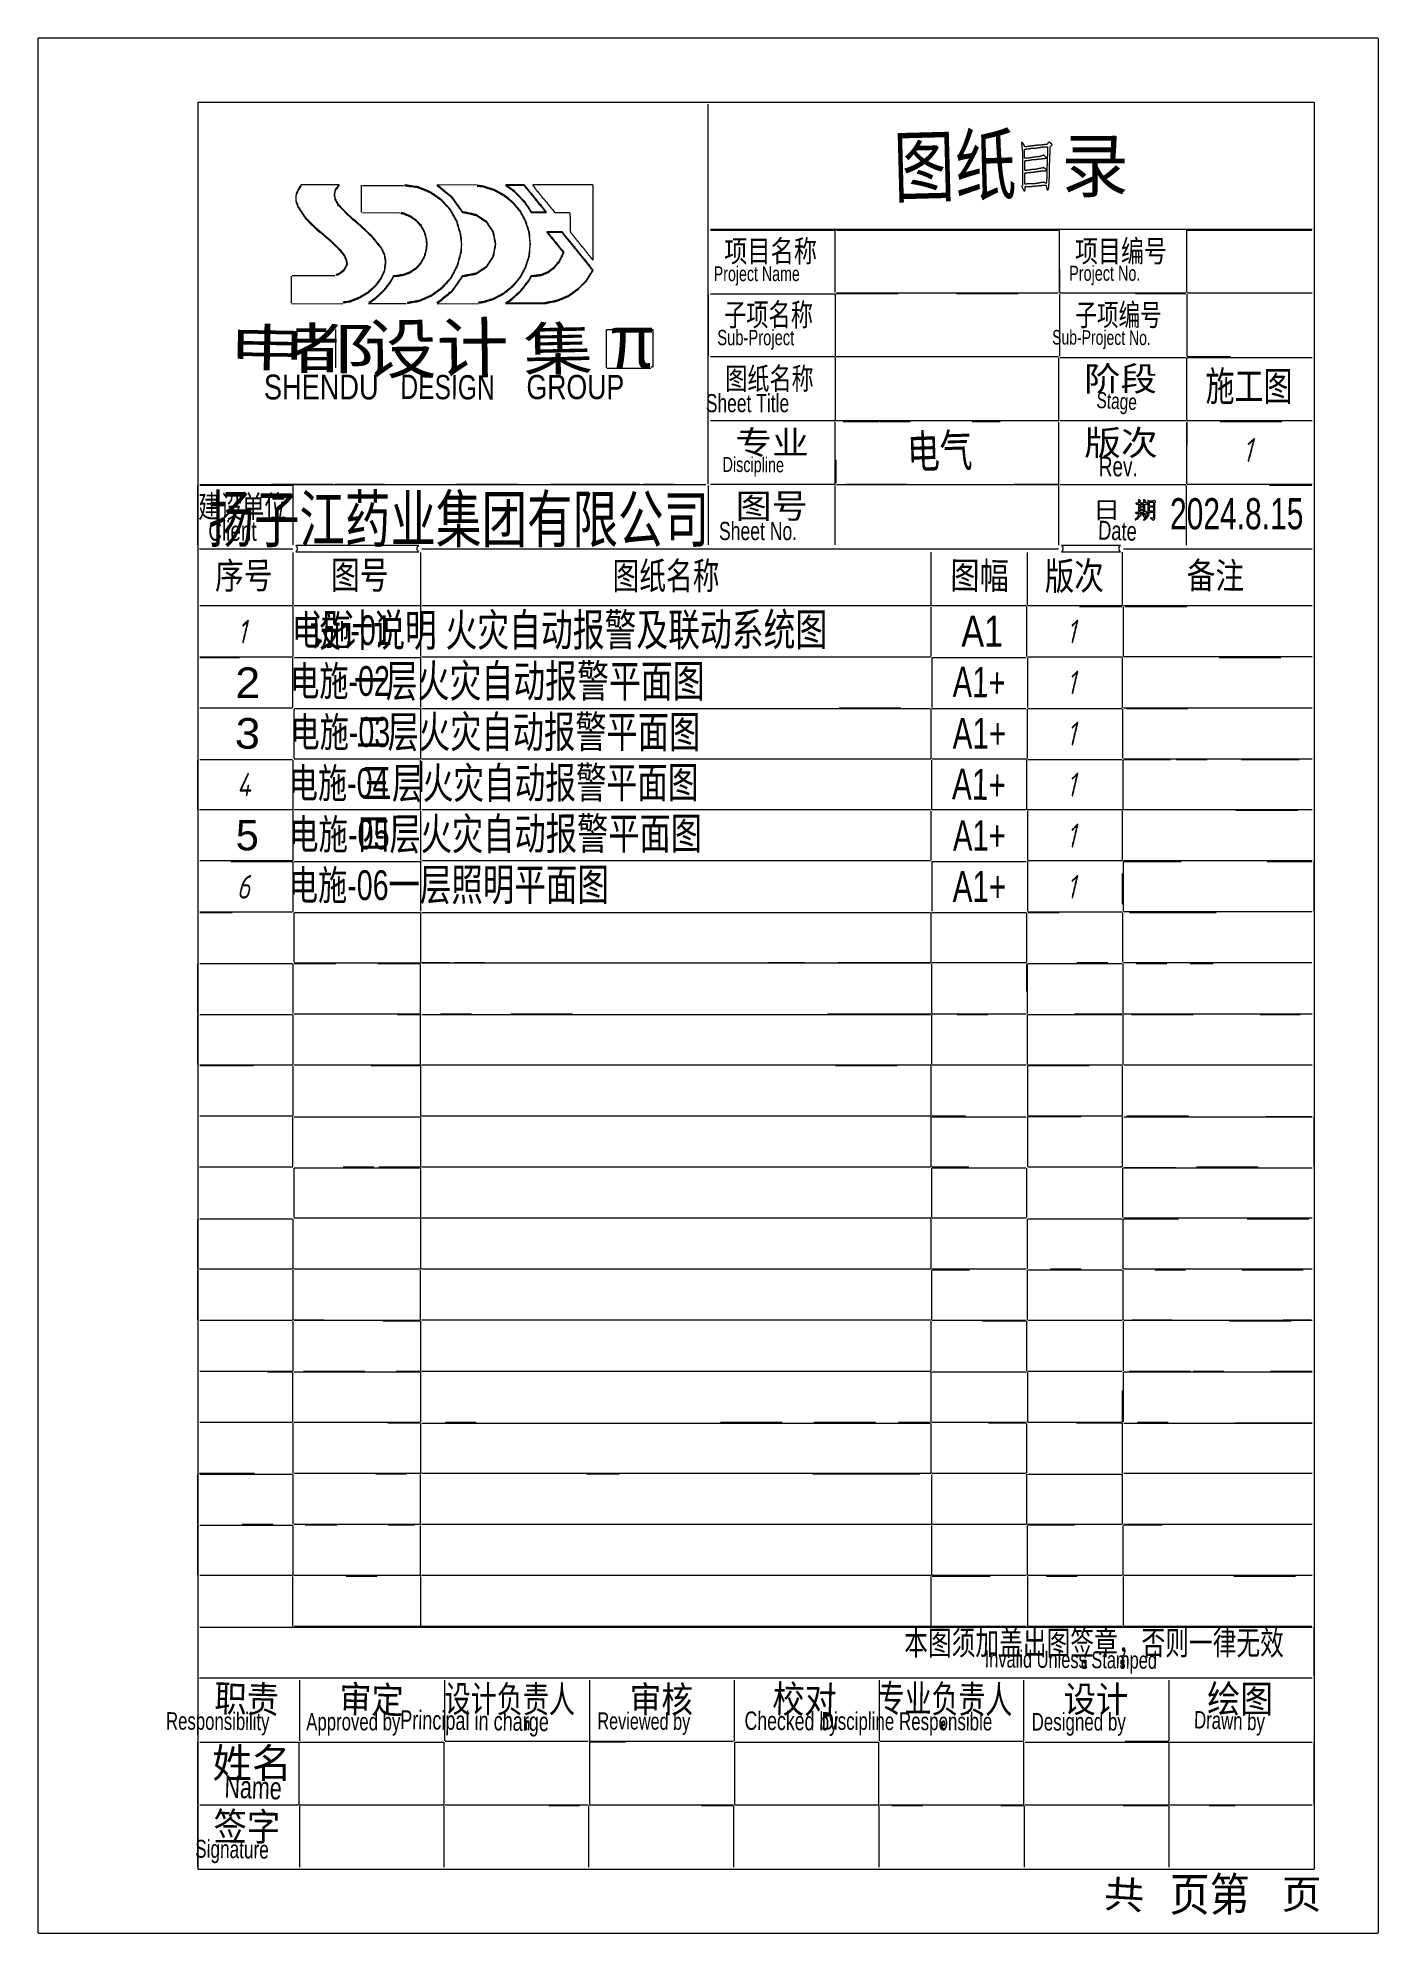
# Model space of a CAD drawing. Extents: x 233 to 5195, y 274 to 7291.
import ezdxf

# ---------------------------------------------------------------- set-up
doc = ezdxf.new("R2010")
doc.units = 0
for name, color, linetype, lineweight in [('OCR_TEXT', 6, 'Continuous', 0), ('TEXT_FALLBACK_OUTLINE', 2, 'Continuous', 0), ('TRACE_CURVE', 6, 'Continuous', 0), ('TRACE_STRAIGHT', 5, 'Continuous', 0), ('TRACE_TEXT_SYMBOL', 6, 'Continuous', 0)]:
    doc.layers.add(name, color=color, linetype=linetype, lineweight=lineweight)
doc.styles.add('wqy-unicode', font='wqy-unicode.lff')

msp = doc.modelspace()

# ---------------------------------------------------------------- texts
at = {"layer": 'OCR_TEXT', "color": 6, "style": 'wqy-unicode'}
for s, height, rotation, width, p in [('图纸', 215.5, 1.50744, 0.773482, (3403.3, 6704)), ('设计', 178.75, 0.72392, 1.097831, (1442.6, 6048.4)), ('申', 138.1, -1.07585, 1.498215, (940.2, 6077.3)), ('集', 156.6, 1.19848, 1.207089, (2031.6, 6058.5)), ('Sub-Project No.', 53.742, -0.36494, 0.72, (3988.1, 6155.7)), ('DESIGN', 89.91, -0.46581, 0.75726, (1575.1, 5954.2)), ('Stage', 59.53, -3.10603, 0.72, (4151.2, 5920.7)), ('电气', 122.65, 1.80874, 0.72, (3453.3, 5696.5)), ('Discipline', 55.18, -0.50928, 0.72, (2767.9, 5684.1)), ('Date', 70.42, -1.6444, 0.72, (4157.7, 5433)), ('序号', 97.71, 0.5185, 0.801154, (888.9, 5250.3)), ('图幅', 99.74, -0.53797, 0.796245, (3611, 5251.5)), ('版次', 102.02, 0.50258, 0.786919, (3961, 5246.8)), ('备注', 96.85, -0.52086, 0.804251, (4486.1, 5252.7)), ('设计说明 火灾自动报警及联动系统图', 119.948, 0.09102, 0.72, (1238.9, 5037.7)), ('A1+', 112.02, -0.98212, 0.72, (3619.7, 4851.2)), ('3', 113.5, -2.93567, 1.094133, (961.1, 4661.5)), ('三层火灾自动报警平面图', 115.525, 0.13724, 0.72, (1431, 4473.8)), ('A1+', 114.02, -1.28733, 0.72, (3617.1, 4472.3)), ('四层火灾自动报警平面图', 117.866, 0.13674, 0.72, (1418.8, 4284.1)), ('5', 112, -0.83032, 1.024795, (965.2, 4283.5)), ('Invalid Unless Stamped', 63.061, -0.47945, 0.72, (3738.3, 1258)), ('职责', 99.18, -1.6103, 0.884342, (885.6, 1095.1)), ('审定', 99.32, -1.42027, 0.878466, (1348.2, 1091.9)), ('设计负责人', 98.35, -0.2513, 0.72, (1738.8, 1092.2)), ('校对', 101.73, -1.6103, 0.854199, (2951.6, 1091.3)), ('专业负责人', 101.48, -0.61474, 0.72, (3342.1, 1092.9)), ('Responsibility', 64.49, -0.36494, 0.72, (707.3, 1027.6)), ('Principal in charge', 69.51, -0.80883, 0.72, (1574.2, 1029.4)), ('Reviewed by', 62.345, -0.46205, 0.72, (2304.5, 1028.8)), ('Checked by', 68.08, -0.48555, 0.72, (2849.1, 1026.8)), ('Discipline Responsible', 65.207, -0.23973, 0.72, (3134.9, 1026.9)), ('Drawn by', 64.53, -1.77147, 0.72, (4512.8, 1032)), ('Name', 82.32, -1.95807, 0.72, (923.2, 775.8)), ('签字', 103.15, -0.45292, 0.877027, (883.1, 617.5)), ('Signature', 66.14, -0.78482, 0.72, (815.2, 553.4)), ('共', 102.7, -3.49464, 1.060649, (4178.4, 369.9))]:
    msp.add_text(s, height=height, rotation=rotation, dxfattribs=dict(at, width=width)).set_placement(p)
for s, height, width, p in [('录', 192.4, 0.94568, (4023, 6722.2)), ('项目名称', 81.46, 0.773223, (2774, 6460.7)), ('项目编号', 81.46, 0.765784, (4073, 6460.7)), ('Project Name', 54.633, 0.72, (2735.4, 6390.3)), ('Project No.', 55.351, 0.72, (4051.4, 6391.6)), ('子项名称', 83.83, 0.72, (2773.5, 6224)), ('子项编号', 81.46, 0.72, (4074, 6224.7)), ('都', 152.4, 1.536416, (1161, 6065.1)), ('π', 193.1, 0.943369, (2349, 6069.6)), ('Sub-Project', 56.608, 0.72, (2748.6, 6153)), ('SHENDU', 91.86, 0.818616, (1070, 5952.2)), ('GROUP', 89.8, 0.822077, (2042, 5953.2)), ('图纸名称', 81.46, 0.73657, (2778, 5988.7)), ('阶段', 89.76, 1.104056, (4106, 5983.8)), ('施工图', 109.31, 0.72, (4556.2, 5946.7)), ('Sheet Title', 67.081, 0.72, (2706, 5904.9)), ('专业', 88.16, 1.133428, (2815, 5748.6)), ('版次', 92.53, 1.076916, (4107, 5745.6)), ('Rev.', 72.79, 0.72, (4161.1, 5667.5)), ('扬子江药业集团有限公司', 171.617, 0.72, (864.4, 5423.5)), ('建设单位', 83.1, 0.72, (826.4, 5514.4)), ('图号', 90.91, 1.075386, (2817, 5512.4)), ('日', 64.5, 1.15808, (4139, 5511.1)), ('2024.8.15', 115.29, 0.72, (4424.6, 5471.4)), ('Client', 72.67, 0.72, (864.2, 5429)), ('Sheet No.', 67.52, 0.72, (2754.9, 5431.4)), ('图号', 102.48, 0.764607, (1318, 5250.9)), ('图纸名称', 100.44, 0.721971, (2361, 5249.2)), ('电施-01', 110.11, 0.72, (1173.7, 5042.8)), ('A1', 115, 0.823491, (3652, 5037)), ('一层火灾自动报警平面图', 120.208, 0.72, (1403, 4850.1)), ('2', 112.9, 1.098343, (964, 4847)), ('电施-02', 110.11, 0.72, (1167, 4854.8)), ('电施-03', 110.11, 0.72, (1168.2, 4665.8)), ('二层火灾自动报警平面图', 117.866, 0.72, (1412.3, 4662.8)), ('A1+', 114, 0.72, (3619.9, 4659)), ('电施-04', 110.11, 0.72, (1161.8, 4476.8)), ('电施-05', 110.9, 0.72, (1163.2, 4286.9)), ('A1+', 112, 0.72, (3621.2, 4282)), ('电施-06', 110.11, 0.72, (1162.2, 4098.8)), ('一层照明平面图', 118.76, 0.72, (1530.6, 4096.9)), ('A1+', 114, 0.72, (3619.9, 4092)), ('本图须加盖出图签章，否则一律无效', 89.465, 0.72, (3440.5, 1304.1)), ('审核', 98.07, 0.876986, (2424, 1090.3)), ('设计', 97.28, 0.899351, (4031, 1091.3)), ('绘图', 101.68, 0.882275, (4562, 1090.3)), ('Approved by', 64.49, 0.72, (1226.7, 1024.6)), ('Designed by', 65.207, 0.72, (3912, 1023.9)), ('姓名', 108.83, 0.98961, (879, 849.3)), ('页第', 124.41, 0.873735, (4423, 355.3)), ('页', 107.8, 1.004591, (4838, 364.1))]:
    msp.add_text(s, height=height, dxfattribs=dict(at, width=width)).set_placement(p)

# ---------------------------------------------------------------- linework, layer by layer
at = {"layer": 'TEXT_FALLBACK_OUTLINE', "color": 2}
for points in [[(3976, 6906), (3974, 6904), (3974, 6903), (3972, 6901), (3972, 6900), (3968, 6896), (3960, 6896), (3959, 6895), (3951, 6895), (3950, 6894), (3942, 6894), (3941, 6893), (3932, 6893), (3931, 6892), (3923, 6892), (3922, 6891), (3914, 6891), (3913, 6890), (3905, 6890), (3904, 6889), (3895, 6889), (3894, 6888), (3888, 6888), (3886, 6890), (3886, 6891), (3885, 6892), (3885, 6893), (3884, 6894), (3884, 6895), (3883, 6896), (3883, 6897), (3881, 6899), (3881, 6900), (3880, 6901), (3880, 6902), (3879, 6903), (3879, 6904), (3878, 6905), (3877, 6904), (3875, 6904), (3875, 6897), (3876, 6896), (3876, 6885), (3877, 6884), (3877, 6874), (3878, 6873), (3878, 6744), (3876, 6742), (3876, 6739), (3877, 6738), (3877, 6737), (3879, 6735), (3879, 6734), (3880, 6733), (3880, 6732), (3881, 6731), (3881, 6730), (3883, 6728), (3883, 6727), (3884, 6726), (3884, 6725), (3887, 6725), (3888, 6726), (3888, 6739)], [(3948, 6853), (3944, 6853), (3943, 6852), (3940, 6852), (3939, 6851), (3932, 6851), (3931, 6850), (3928, 6850), (3927, 6849), (3918, 6849), (3917, 6848), (3912, 6848), (3911, 6847), (3906, 6847), (3905, 6846), (3899, 6846), (3898, 6845), (3887, 6845), (3886, 6846), (3886, 6878), (3887, 6879), (3893, 6879), (3894, 6880), (3902, 6880), (3903, 6881), (3911, 6881), (3912, 6882), (3919, 6882), (3920, 6883), (3928, 6883), (3929, 6884), (3936, 6884), (3937, 6885), (3945, 6885), (3946, 6886), (3954, 6886), (3955, 6887), (3962, 6887)], [(3962, 6887), (3963, 6888), (3970, 6888), (3971, 6887), (3971, 6854), (3970, 6853), (3970, 6818), (3969, 6817), (3969, 6802), (3968, 6801), (3962, 6807), (3961, 6807), (3957, 6811), (3956, 6811), (3955, 6810), (3953, 6810), (3952, 6809), (3951, 6809), (3950, 6808), (3946, 6808), (3945, 6807), (3939, 6807), (3938, 6806), (3935, 6806), (3934, 6805), (3927, 6805), (3926, 6804), (3922, 6804), (3921, 6803), (3912, 6803), (3911, 6802), (3906, 6802), (3905, 6801), (3893, 6801), (3892, 6800), (3888, 6800), (3887, 6801), (3887, 6835), (3889, 6837), (3901, 6837), (3902, 6838), (3907, 6838), (3908, 6839), (3913, 6839), (3914, 6840), (3925, 6840), (3926, 6841), (3930, 6841), (3931, 6842), (3939, 6842), (3940, 6843), (3951, 6843), (3952, 6844), (3961, 6844), (3962, 6845), (3968, 6845), (3968, 6846), (3958, 6856), (3955, 6856), (3954, 6855), (3952, 6855), (3951, 6854), (3949, 6854), (3948, 6853)], [(3888, 6739), (3889, 6740), (3899, 6740), (3900, 6741), (3912, 6741), (3913, 6742), (3925, 6742), (3926, 6743), (3938, 6743), (3939, 6744), (3951, 6744), (3952, 6745), (3964, 6745), (3965, 6746), (3966, 6745), (3966, 6741), (3967, 6740), (3967, 6735), (3968, 6734), (3968, 6731), (3969, 6730), (3969, 6729), (3970, 6728), (3973, 6728), (3974, 6729), (3974, 6731), (3975, 6732), (3975, 6734), (3976, 6735), (3976, 6748), (3977, 6749), (3977, 6771), (3978, 6772), (3978, 6796), (3979, 6797), (3979, 6828), (3980, 6829), (3980, 6859), (3981, 6860), (3981, 6888), (3988, 6895), (3988, 6897), (3986, 6899), (3985, 6899), (3982, 6902), (3981, 6902), (3978, 6905), (3977, 6905), (3976, 6906)]]:
    msp.add_lwpolyline(points, dxfattribs=at)
msp.add_lwpolyline([(3964, 6799), (3965, 6800), (3968, 6800), (3969, 6799), (3969, 6789), (3968, 6788), (3968, 6768), (3967, 6767), (3967, 6756), (3966, 6755), (3966, 6753), (3965, 6752), (3964, 6753), (3963, 6753), (3961, 6755), (3960, 6755), (3959, 6756), (3958, 6756), (3957, 6757), (3956, 6757), (3955, 6756), (3953, 6756), (3952, 6755), (3948, 6755), (3947, 6754), (3942, 6754), (3941, 6753), (3935, 6753), (3934, 6752), (3925, 6752), (3924, 6751), (3914, 6751), (3913, 6750), (3894, 6750), (3893, 6749), (3888, 6749), (3887, 6750), (3887, 6790), (3888, 6791), (3897, 6791), (3898, 6792), (3903, 6792), (3904, 6793), (3909, 6793), (3910, 6794), (3919, 6794), (3920, 6795), (3929, 6795), (3930, 6796), (3938, 6796), (3939, 6797), (3946, 6797), (3947, 6798), (3956, 6798), (3957, 6799)], close=True, dxfattribs=at)
at = {"layer": 'TRACE_CURVE', "color": 6}
for points in [[(1349, 6744), (1348, 6743), (1345, 6743), (1342, 6740), (1342, 6739), (1338, 6735), (1338, 6734), (1335, 6731), (1335, 6730), (1334, 6729), (1334, 6728), (1333, 6727), (1333, 6724), (1332, 6723), (1332, 6719), (1331, 6718), (1331, 6715), (1330, 6714), (1330, 6706), (1331, 6705), (1331, 6702), (1332, 6701), (1332, 6697), (1333, 6696), (1333, 6693), (1334, 6692), (1334, 6690), (1336, 6688), (1336, 6687), (1337, 6686), (1337, 6685), (1338, 6684), (1338, 6683), (1339, 6682), (1339, 6681), (1341, 6679), (1341, 6678), (1342, 6677), (1342, 6676), (1343, 6675), (1343, 6674), (1351, 6666), (1351, 6665), (1369, 6647), (1369, 6646), (1382, 6633), (1383, 6633), (1390, 6626), (1391, 6626), (1397, 6620), (1398, 6620), (1405, 6613), (1406, 6613), (1412, 6607), (1413, 6607), (1420, 6600), (1421, 6600), (1432, 6589), (1433, 6589), (1447, 6575), (1448, 6575), (1462, 6561), (1463, 6561), (1471, 6553)], [(1335, 6697), (1334, 6698), (1334, 6702), (1333, 6703), (1333, 6706), (1332, 6707), (1332, 6713), (1333, 6714), (1333, 6717), (1334, 6718), (1334, 6722), (1335, 6723), (1335, 6726), (1336, 6727), (1336, 6728), (1338, 6730), (1338, 6731), (1342, 6735), (1342, 6736), (1345, 6739), (1345, 6740), (1349, 6744)], [(1591, 6746), (1591, 6745), (1592, 6744), (1593, 6744), (1594, 6743), (1601, 6743), (1602, 6742), (1608, 6742), (1609, 6741), (1615, 6741), (1616, 6740), (1622, 6740), (1623, 6739), (1630, 6739), (1631, 6738), (1637, 6738), (1638, 6737), (1641, 6737), (1642, 6736), (1644, 6736), (1645, 6735), (1646, 6735), (1647, 6734), (1648, 6734), (1649, 6733), (1651, 6733), (1652, 6732), (1653, 6732), (1654, 6731), (1656, 6731), (1657, 6730), (1658, 6730), (1659, 6729), (1660, 6729), (1661, 6728), (1663, 6728), (1664, 6727), (1665, 6727), (1666, 6726), (1668, 6726), (1669, 6725), (1670, 6725), (1671, 6724), (1673, 6724), (1674, 6723), (1675, 6723), (1676, 6722), (1677, 6722), (1678, 6721), (1680, 6721), (1681, 6720), (1682, 6720), (1683, 6719), (1685, 6719), (1687, 6717), (1688, 6717), (1690, 6715), (1691, 6715), (1694, 6712), (1695, 6712), (1697, 6710), (1698, 6710), (1700, 6708), (1701, 6708)], [(1643, 6738), (1642, 6739), (1639, 6739), (1638, 6740), (1631, 6740), (1630, 6741), (1624, 6741), (1623, 6742), (1617, 6742), (1616, 6743), (1609, 6743), (1608, 6744), (1602, 6744), (1601, 6745), (1595, 6745), (1594, 6746), (1591, 6746)], [(1729, 6690), (1729, 6691), (1728, 6692), (1727, 6692), (1725, 6694), (1724, 6694), (1721, 6697), (1720, 6697), (1718, 6699), (1717, 6699), (1715, 6701), (1714, 6701), (1711, 6704), (1710, 6704), (1708, 6706), (1707, 6706), (1705, 6708), (1704, 6708), (1701, 6711), (1700, 6711), (1698, 6713), (1697, 6713), (1695, 6715), (1694, 6715), (1691, 6718), (1690, 6718), (1688, 6720), (1687, 6720), (1686, 6721), (1684, 6721), (1683, 6722), (1682, 6722), (1681, 6723), (1680, 6723), (1679, 6724), (1677, 6724), (1676, 6725), (1675, 6725), (1674, 6726), (1672, 6726), (1671, 6727), (1670, 6727), (1669, 6728), (1667, 6728), (1666, 6729), (1665, 6729), (1664, 6730), (1663, 6730), (1662, 6731), (1660, 6731), (1659, 6732), (1658, 6732), (1657, 6733), (1655, 6733), (1654, 6734), (1653, 6734), (1652, 6735), (1650, 6735), (1649, 6736), (1648, 6736), (1647, 6737), (1646, 6737), (1645, 6738), (1643, 6738)], [(1711, 6744), (1713, 6742), (1714, 6742), (1718, 6738), (1719, 6738), (1724, 6733), (1725, 6733), (1729, 6729), (1730, 6729), (1734, 6725), (1735, 6725), (1740, 6720), (1741, 6720), (1745, 6716), (1746, 6716), (1751, 6711), (1752, 6711), (1756, 6707), (1757, 6707), (1761, 6703), (1762, 6703), (1766, 6699), (1766, 6698), (1769, 6695), (1769, 6694), (1771, 6692), (1771, 6691), (1774, 6688), (1774, 6687), (1776, 6685), (1776, 6684), (1779, 6681), (1779, 6680), (1781, 6678), (1781, 6677), (1784, 6674), (1784, 6673), (1786, 6671), (1786, 6670), (1789, 6667), (1789, 6666), (1791, 6664), (1791, 6663), (1794, 6660), (1794, 6659), (1796, 6657), (1796, 6656), (1799, 6653), (1799, 6652), (1801, 6650), (1801, 6649), (1804, 6646), (1804, 6645), (1805, 6644), (1812, 6644), (1813, 6643), (1816, 6643), (1817, 6642), (1821, 6642), (1822, 6641), (1825, 6641), (1826, 6640), (1830, 6640), (1831, 6639)], [(1745, 6720), (1744, 6720), (1740, 6724), (1739, 6724), (1734, 6729), (1733, 6729), (1729, 6733), (1728, 6733), (1723, 6738), (1722, 6738), (1718, 6742), (1717, 6742), (1716, 6743), (1712, 6743), (1711, 6744)], [(1864, 6744), (1863, 6743), (1862, 6743), (1861, 6742), (1860, 6742), (1868, 6742), (1869, 6741), (1876, 6741), (1877, 6740), (1882, 6740), (1883, 6739), (1885, 6739), (1886, 6738), (1888, 6738), (1889, 6737), (1891, 6737), (1892, 6736), (1894, 6736), (1895, 6735), (1897, 6735), (1898, 6734), (1901, 6734), (1902, 6733), (1904, 6733), (1905, 6732), (1907, 6732), (1908, 6731), (1910, 6731), (1911, 6730), (1913, 6730), (1914, 6729), (1916, 6729), (1917, 6728), (1919, 6728), (1920, 6727), (1922, 6727), (1923, 6726), (1924, 6726), (1926, 6724), (1927, 6724), (1928, 6723), (1929, 6723), (1930, 6722), (1931, 6722), (1932, 6721), (1933, 6721), (1934, 6720), (1935, 6720), (1936, 6719), (1937, 6719), (1939, 6717), (1940, 6717), (1941, 6716), (1942, 6716), (1943, 6715), (1944, 6715), (1945, 6714), (1946, 6714), (1947, 6713), (1948, 6713), (1950, 6711), (1951, 6711), (1952, 6710), (1953, 6710)], [(1953, 6713), (1952, 6713), (1951, 6714), (1950, 6714), (1949, 6715), (1948, 6715), (1947, 6716), (1946, 6716), (1945, 6717), (1944, 6717), (1943, 6718), (1942, 6718), (1940, 6720), (1939, 6720), (1938, 6721), (1937, 6721), (1936, 6722), (1935, 6722), (1934, 6723), (1933, 6723), (1932, 6724), (1931, 6724), (1929, 6726), (1928, 6726), (1927, 6727), (1926, 6727), (1925, 6728), (1924, 6728), (1923, 6729), (1921, 6729), (1920, 6730), (1918, 6730), (1917, 6731), (1915, 6731), (1914, 6732), (1912, 6732), (1911, 6733), (1909, 6733), (1908, 6734), (1906, 6734), (1905, 6735), (1903, 6735), (1902, 6736), (1899, 6736), (1898, 6737), (1896, 6737), (1895, 6738), (1893, 6738), (1892, 6739), (1890, 6739), (1889, 6740), (1887, 6740), (1886, 6741), (1884, 6741), (1883, 6742), (1878, 6742), (1877, 6743), (1869, 6743), (1868, 6744), (1864, 6744)], [(1509, 6506), (1509, 6507), (1508, 6508), (1508, 6509), (1507, 6510), (1507, 6512), (1503, 6516), (1503, 6517), (1499, 6521), (1499, 6522), (1495, 6526), (1495, 6527), (1491, 6531), (1491, 6532), (1487, 6536), (1487, 6537), (1483, 6541), (1483, 6542), (1479, 6546), (1479, 6547), (1475, 6551), (1475, 6552), (1471, 6556), (1471, 6557), (1470, 6558), (1469, 6558), (1455, 6572), (1454, 6572), (1440, 6586), (1439, 6586), (1426, 6599), (1425, 6599), (1418, 6606), (1417, 6606), (1411, 6612), (1410, 6612), (1403, 6619), (1402, 6619), (1396, 6625), (1395, 6625), (1388, 6632), (1387, 6632), (1364, 6655), (1364, 6656), (1347, 6673), (1347, 6674), (1344, 6677), (1344, 6678), (1343, 6679), (1343, 6680), (1342, 6681), (1342, 6682), (1341, 6683), (1341, 6684), (1339, 6686), (1339, 6687), (1338, 6688), (1338, 6689), (1337, 6690), (1337, 6691), (1336, 6692), (1336, 6693), (1335, 6694), (1335, 6697)], [(1701, 6708), (1704, 6705), (1705, 6705), (1707, 6703), (1708, 6703), (1710, 6701), (1711, 6701), (1714, 6698), (1715, 6698), (1717, 6696), (1718, 6696), (1720, 6694), (1721, 6694), (1724, 6691), (1725, 6691), (1731, 6685), (1731, 6684), (1742, 6673), (1742, 6672), (1753, 6661), (1753, 6660), (1760, 6653), (1760, 6652), (1761, 6651), (1761, 6650), (1762, 6649), (1762, 6648), (1763, 6647), (1763, 6646), (1765, 6644), (1765, 6643), (1766, 6642), (1766, 6641), (1767, 6640), (1767, 6639), (1768, 6638), (1768, 6637), (1770, 6635), (1770, 6634), (1771, 6633), (1771, 6632), (1772, 6631), (1772, 6630), (1773, 6629), (1773, 6628), (1775, 6626), (1775, 6625), (1776, 6624), (1776, 6623), (1777, 6622), (1777, 6621), (1778, 6620), (1778, 6619), (1780, 6617), (1780, 6616), (1781, 6615), (1781, 6614), (1782, 6613), (1782, 6612), (1783, 6611), (1783, 6609), (1784, 6608), (1784, 6606), (1785, 6605)], [(1795, 6579), (1794, 6580), (1794, 6582), (1793, 6583), (1793, 6585), (1792, 6586), (1792, 6589), (1791, 6590), (1791, 6592), (1790, 6593), (1790, 6596), (1789, 6597), (1789, 6599), (1788, 6600), (1788, 6603), (1787, 6604), (1787, 6606), (1786, 6607), (1786, 6609), (1785, 6610), (1785, 6613), (1783, 6615), (1783, 6616), (1782, 6617), (1782, 6618), (1781, 6619), (1781, 6620), (1780, 6621), (1780, 6622), (1778, 6624), (1778, 6625), (1777, 6626), (1777, 6627), (1776, 6628), (1776, 6629), (1775, 6630), (1775, 6631), (1773, 6633), (1773, 6634), (1772, 6635), (1772, 6636), (1771, 6637), (1771, 6638), (1769, 6640), (1769, 6641), (1768, 6642), (1768, 6643), (1767, 6644), (1767, 6645), (1766, 6646), (1766, 6647), (1764, 6649), (1764, 6650), (1763, 6651), (1763, 6652), (1762, 6653), (1762, 6654), (1761, 6655), (1761, 6656), (1751, 6666), (1751, 6667), (1740, 6678), (1740, 6679), (1729, 6690)], [(1860, 6634), (1859, 6634), (1857, 6636), (1855, 6636), (1854, 6637), (1850, 6637), (1849, 6638), (1846, 6638), (1845, 6639), (1841, 6639), (1840, 6640), (1836, 6640), (1835, 6641), (1832, 6641), (1831, 6642), (1827, 6642), (1826, 6643), (1823, 6643), (1822, 6644), (1818, 6644), (1817, 6645), (1813, 6645), (1812, 6646), (1807, 6646), (1804, 6649), (1804, 6650), (1802, 6652), (1802, 6653), (1799, 6656), (1799, 6657), (1797, 6659), (1797, 6660), (1794, 6663), (1794, 6664), (1792, 6666), (1792, 6667), (1789, 6670), (1789, 6671), (1787, 6673), (1787, 6674), (1784, 6677), (1784, 6678), (1782, 6680), (1782, 6681), (1779, 6684), (1779, 6685), (1777, 6687), (1777, 6688), (1774, 6691), (1774, 6692), (1772, 6694), (1772, 6695), (1769, 6698), (1769, 6699), (1767, 6701), (1767, 6702), (1766, 6702), (1761, 6707), (1760, 6707), (1756, 6711), (1755, 6711), (1750, 6716), (1749, 6716), (1745, 6720)], [(2040, 6611), (2040, 6613), (2039, 6614), (2039, 6615), (2037, 6617), (2037, 6618), (2036, 6619), (2036, 6620), (2035, 6621), (2035, 6622), (2034, 6623), (2034, 6624), (2033, 6625), (2033, 6626), (2031, 6628), (2031, 6629), (2030, 6630), (2030, 6631), (2029, 6632), (2029, 6633), (2028, 6634), (2028, 6635), (2027, 6636), (2027, 6637), (2026, 6638), (2026, 6639), (2024, 6641), (2024, 6642), (2023, 6643), (2023, 6644), (2022, 6645), (2022, 6646), (2021, 6647), (2021, 6648), (2020, 6649), (2020, 6650), (2015, 6655), (2015, 6656), (2010, 6661), (2010, 6662), (2004, 6668), (2004, 6669), (1999, 6674), (1999, 6675), (1993, 6681), (1993, 6682), (1992, 6682), (1987, 6687), (1986, 6687), (1982, 6691), (1981, 6691), (1976, 6696), (1975, 6696), (1971, 6700), (1970, 6700), (1965, 6705), (1964, 6705), (1960, 6709), (1959, 6709), (1958, 6710), (1957, 6710), (1956, 6711), (1955, 6711), (1953, 6713)], [(1953, 6710), (1954, 6709), (1955, 6709), (1956, 6708), (1957, 6708), (1960, 6705), (1961, 6705), (1965, 6701), (1966, 6701), (1971, 6696), (1972, 6696), (1976, 6692), (1977, 6692), (1982, 6687), (1983, 6687), (1987, 6683), (1988, 6683), (1994, 6677), (1994, 6676), (1999, 6671), (1999, 6670), (2005, 6664), (2005, 6663), (2010, 6658), (2010, 6657), (2015, 6652), (2015, 6651), (2019, 6647), (2019, 6646), (2020, 6645), (2020, 6644), (2021, 6643), (2021, 6642), (2022, 6641), (2022, 6640), (2023, 6639), (2023, 6638), (2024, 6637), (2024, 6636), (2026, 6634), (2026, 6633), (2027, 6632), (2027, 6631), (2028, 6630), (2028, 6629), (2029, 6628), (2029, 6627), (2030, 6626), (2030, 6625), (2032, 6623), (2032, 6622), (2033, 6621), (2033, 6620), (2034, 6619), (2034, 6618), (2035, 6617), (2035, 6616), (2036, 6615), (2036, 6614), (2037, 6613), (2037, 6612), (2038, 6611), (2038, 6610), (2039, 6609)], [(1785, 6605), (1785, 6603), (1786, 6602), (1786, 6599), (1787, 6598), (1787, 6596), (1788, 6595), (1788, 6592), (1789, 6591), (1789, 6589), (1790, 6588), (1790, 6585), (1791, 6584), (1791, 6582), (1792, 6581), (1792, 6579), (1793, 6578), (1793, 6575), (1794, 6574), (1794, 6572), (1795, 6571), (1795, 6568), (1796, 6567), (1796, 6565), (1797, 6564), (1797, 6558), (1798, 6557), (1798, 6549), (1799, 6548), (1799, 6541), (1800, 6540), (1800, 6530), (1801, 6529), (1801, 6523), (1800, 6522), (1800, 6510), (1799, 6509), (1799, 6499), (1798, 6498), (1798, 6495), (1797, 6494), (1797, 6492), (1796, 6491), (1796, 6488), (1795, 6487), (1795, 6484), (1794, 6483), (1794, 6480), (1793, 6479), (1793, 6476), (1792, 6475), (1792, 6472), (1791, 6471), (1791, 6468), (1790, 6467), (1790, 6465), (1789, 6464), (1789, 6461), (1788, 6460), (1788, 6457), (1787, 6456), (1787, 6453), (1786, 6452), (1786, 6450)], [(1831, 6639), (1835, 6639), (1836, 6638), (1839, 6638), (1840, 6637), (1844, 6637), (1845, 6636), (1848, 6636), (1849, 6635), (1853, 6635), (1854, 6634), (1855, 6634), (1856, 6633), (1857, 6633), (1859, 6631), (1860, 6631), (1861, 6630), (1862, 6630), (1864, 6628), (1865, 6628), (1867, 6626), (1868, 6626), (1870, 6624), (1871, 6624), (1873, 6622), (1874, 6622), (1876, 6620), (1877, 6620), (1879, 6618), (1880, 6618), (1882, 6616), (1883, 6616), (1885, 6614), (1886, 6614), (1888, 6612), (1889, 6612), (1891, 6610), (1892, 6610), (1894, 6608), (1894, 6607), (1896, 6605), (1896, 6604), (1898, 6602), (1898, 6601), (1900, 6599), (1900, 6598), (1902, 6596), (1902, 6595), (1904, 6593), (1904, 6592), (1905, 6591), (1905, 6590), (1907, 6588), (1907, 6587), (1909, 6585), (1909, 6584), (1911, 6582), (1911, 6581), (1913, 6579), (1913, 6578), (1915, 6576), (1915, 6575), (1917, 6573), (1917, 6572)], [(1926, 6539), (1926, 6543), (1925, 6544), (1925, 6548), (1924, 6549), (1924, 6553), (1923, 6554), (1923, 6558), (1922, 6559), (1922, 6563), (1921, 6564), (1921, 6568), (1920, 6569), (1920, 6573), (1918, 6575), (1918, 6576), (1916, 6578), (1916, 6579), (1914, 6581), (1914, 6582), (1912, 6584), (1912, 6585), (1910, 6587), (1910, 6588), (1908, 6590), (1908, 6591), (1906, 6593), (1906, 6594), (1904, 6596), (1904, 6597), (1902, 6599), (1902, 6600), (1901, 6601), (1901, 6602), (1899, 6604), (1899, 6605), (1897, 6607), (1897, 6608), (1895, 6610), (1895, 6611), (1894, 6611), (1892, 6613), (1891, 6613), (1889, 6615), (1888, 6615), (1886, 6617), (1885, 6617), (1883, 6619), (1882, 6619), (1880, 6621), (1879, 6621), (1877, 6623), (1876, 6623), (1874, 6625), (1873, 6625), (1872, 6626), (1871, 6626), (1869, 6628), (1868, 6628), (1866, 6630), (1865, 6630), (1863, 6632), (1862, 6632), (1860, 6634)], [(2039, 6609), (2039, 6607), (2040, 6606), (2040, 6603), (2041, 6602), (2041, 6600), (2042, 6599), (2042, 6597), (2043, 6596), (2043, 6594), (2044, 6593), (2044, 6591), (2045, 6590), (2045, 6588), (2046, 6587), (2046, 6584), (2047, 6583), (2047, 6581), (2048, 6580), (2048, 6578), (2049, 6577), (2049, 6575), (2050, 6574), (2050, 6572), (2051, 6571), (2051, 6563), (2052, 6562), (2052, 6552), (2053, 6551), (2053, 6541), (2054, 6540), (2054, 6530), (2055, 6529), (2055, 6525), (2054, 6524), (2054, 6514), (2053, 6513), (2053, 6503), (2052, 6502), (2052, 6492), (2051, 6491), (2051, 6483), (2050, 6482), (2050, 6480), (2049, 6479), (2049, 6477), (2048, 6476), (2048, 6474), (2047, 6473), (2047, 6471), (2046, 6470), (2046, 6468), (2045, 6467), (2045, 6464), (2044, 6463), (2044, 6461), (2043, 6460), (2043, 6458), (2042, 6457), (2042, 6455), (2041, 6454), (2041, 6452), (2040, 6451), (2040, 6449)], [(2042, 6450), (2043, 6451), (2043, 6453), (2044, 6454), (2044, 6456), (2045, 6457), (2045, 6459), (2046, 6460), (2046, 6462), (2047, 6463), (2047, 6466), (2048, 6467), (2048, 6469), (2049, 6470), (2049, 6472), (2050, 6473), (2050, 6475), (2051, 6476), (2051, 6478), (2052, 6479), (2052, 6481), (2053, 6482), (2053, 6491), (2054, 6492), (2054, 6502), (2055, 6503), (2055, 6513), (2056, 6514), (2056, 6524), (2057, 6525), (2057, 6530), (2056, 6531), (2056, 6541), (2055, 6542), (2055, 6552), (2054, 6553), (2054, 6563), (2053, 6564), (2053, 6572), (2052, 6573), (2052, 6575), (2051, 6576), (2051, 6578), (2050, 6579), (2050, 6581), (2049, 6582), (2049, 6584), (2048, 6585), (2048, 6588), (2047, 6589), (2047, 6591), (2046, 6592), (2046, 6594), (2045, 6595), (2045, 6597), (2044, 6598), (2044, 6600), (2043, 6601), (2043, 6603), (2042, 6604), (2042, 6607), (2041, 6608), (2041, 6610), (2040, 6611)], [(1471, 6553), (1471, 6552), (1475, 6548), (1475, 6547), (1479, 6543), (1479, 6542), (1483, 6538), (1483, 6537), (1487, 6533), (1487, 6532), (1491, 6528), (1491, 6527), (1495, 6523), (1495, 6522), (1499, 6518), (1499, 6517), (1503, 6513), (1503, 6512), (1505, 6510), (1505, 6509), (1506, 6508), (1506, 6507), (1507, 6506), (1507, 6505), (1508, 6504), (1508, 6503), (1509, 6502), (1509, 6500), (1510, 6499), (1510, 6498), (1511, 6497), (1511, 6496), (1512, 6495), (1512, 6494), (1513, 6493), (1513, 6492), (1514, 6491), (1514, 6490), (1515, 6489), (1515, 6487), (1516, 6486), (1516, 6482), (1517, 6481), (1517, 6476), (1518, 6475), (1518, 6470), (1519, 6469), (1519, 6463), (1520, 6462), (1520, 6461), (1519, 6460), (1519, 6453), (1518, 6452), (1518, 6445), (1517, 6444), (1517, 6437), (1516, 6436), (1516, 6430), (1515, 6429), (1515, 6428), (1514, 6427), (1514, 6425), (1513, 6424), (1513, 6423)], [(1780, 6433), (1780, 6434), (1781, 6435), (1781, 6436), (1782, 6437), (1782, 6438), (1783, 6439), (1783, 6440), (1784, 6441), (1784, 6442), (1785, 6443), (1785, 6444), (1786, 6445), (1786, 6446), (1787, 6447), (1787, 6448), (1788, 6449), (1788, 6451), (1789, 6452), (1789, 6455), (1790, 6456), (1790, 6459), (1791, 6460), (1791, 6463), (1792, 6464), (1792, 6467), (1793, 6468), (1793, 6470), (1794, 6471), (1794, 6474), (1795, 6475), (1795, 6478), (1796, 6479), (1796, 6482), (1797, 6483), (1797, 6486), (1798, 6487), (1798, 6490), (1799, 6491), (1799, 6493), (1800, 6494), (1800, 6497), (1801, 6498), (1801, 6509), (1802, 6510), (1802, 6522), (1803, 6523), (1803, 6529), (1802, 6530), (1802, 6541), (1801, 6542), (1801, 6549), (1800, 6550), (1800, 6557), (1799, 6558), (1799, 6565), (1798, 6566), (1798, 6568), (1797, 6569), (1797, 6572), (1796, 6573), (1796, 6575), (1795, 6576), (1795, 6579)], [(1875, 6429), (1877, 6431), (1878, 6431), (1880, 6433), (1881, 6433), (1883, 6435), (1884, 6435), (1886, 6437), (1887, 6437), (1889, 6439), (1890, 6439), (1891, 6440), (1892, 6440), (1896, 6444), (1896, 6445), (1898, 6447), (1898, 6448), (1900, 6450), (1900, 6451), (1902, 6453), (1902, 6454), (1904, 6456), (1904, 6457), (1906, 6459), (1906, 6460), (1908, 6462), (1908, 6463), (1910, 6465), (1910, 6466), (1912, 6468), (1912, 6469), (1914, 6471), (1914, 6472), (1916, 6474), (1916, 6475), (1918, 6477), (1918, 6478), (1919, 6479), (1919, 6480), (1920, 6481), (1920, 6484), (1921, 6485), (1921, 6489), (1922, 6490), (1922, 6494), (1923, 6495), (1923, 6499), (1924, 6500), (1924, 6505), (1925, 6506), (1925, 6510), (1926, 6511), (1926, 6515), (1927, 6516), (1927, 6520), (1928, 6521), (1928, 6525), (1929, 6526), (1929, 6528), (1928, 6529), (1928, 6533), (1927, 6534), (1927, 6538), (1926, 6539)], [(1917, 6572), (1918, 6571), (1918, 6568), (1919, 6567), (1919, 6563), (1920, 6562), (1920, 6558), (1921, 6557), (1921, 6553), (1922, 6552), (1922, 6548), (1923, 6547), (1923, 6543), (1924, 6542), (1924, 6538), (1925, 6537), (1925, 6533), (1926, 6532), (1926, 6528), (1927, 6527), (1926, 6526), (1926, 6522), (1925, 6521), (1925, 6517), (1924, 6516), (1924, 6511), (1923, 6510), (1923, 6506), (1922, 6505), (1922, 6501), (1921, 6500), (1921, 6496), (1920, 6495), (1920, 6491), (1919, 6490), (1919, 6486), (1918, 6485), (1918, 6482), (1917, 6481), (1917, 6480), (1915, 6478), (1915, 6477), (1913, 6475), (1913, 6474), (1911, 6472), (1911, 6471), (1909, 6469), (1909, 6468), (1907, 6466), (1907, 6465), (1905, 6463), (1905, 6462), (1903, 6460), (1903, 6459), (1901, 6457), (1901, 6456), (1899, 6454), (1899, 6453), (1897, 6451), (1897, 6450), (1896, 6449), (1896, 6448), (1894, 6446), (1894, 6445)], [(1503, 6398), (1504, 6399), (1504, 6400), (1505, 6401), (1505, 6402), (1506, 6403), (1506, 6404), (1507, 6405), (1507, 6406), (1508, 6407), (1508, 6408), (1509, 6409), (1509, 6410), (1510, 6411), (1510, 6413), (1511, 6414), (1511, 6415), (1512, 6416), (1512, 6417), (1513, 6418), (1513, 6419), (1514, 6420), (1514, 6421), (1515, 6422), (1515, 6423), (1516, 6424), (1516, 6425), (1517, 6426), (1517, 6428), (1518, 6429), (1518, 6435), (1519, 6436), (1519, 6443), (1520, 6444), (1520, 6452), (1521, 6453), (1521, 6460), (1522, 6461), (1522, 6463), (1521, 6464), (1521, 6469), (1520, 6470), (1520, 6476), (1519, 6477), (1519, 6482), (1518, 6483), (1518, 6488), (1517, 6489), (1517, 6490), (1516, 6491), (1516, 6492), (1515, 6493), (1515, 6494), (1514, 6495), (1514, 6496), (1513, 6497), (1513, 6498), (1512, 6499), (1512, 6501), (1511, 6502), (1511, 6503), (1510, 6504), (1510, 6505), (1509, 6506)], [(1401, 6319), (1402, 6319), (1403, 6320), (1405, 6320), (1406, 6321), (1407, 6321), (1408, 6322), (1410, 6322), (1411, 6323), (1412, 6323), (1413, 6324), (1415, 6324), (1416, 6325), (1417, 6325), (1418, 6326), (1420, 6326), (1421, 6327), (1422, 6327), (1423, 6328), (1425, 6328), (1427, 6330), (1428, 6330), (1429, 6331), (1430, 6331), (1432, 6333), (1433, 6333), (1434, 6334), (1435, 6334), (1437, 6336), (1438, 6336), (1439, 6337), (1440, 6337), (1442, 6339), (1443, 6339), (1444, 6340), (1445, 6340), (1447, 6342), (1448, 6342), (1449, 6343), (1450, 6343), (1451, 6344), (1452, 6344), (1454, 6346), (1455, 6346), (1457, 6348), (1458, 6348), (1466, 6356), (1467, 6356), (1475, 6364), (1476, 6364), (1486, 6374), (1486, 6375), (1489, 6378), (1489, 6379), (1492, 6382), (1492, 6383), (1495, 6386), (1495, 6387), (1498, 6390), (1498, 6391), (1500, 6393), (1500, 6394), (1503, 6397), (1503, 6398)], [(1513, 6423), (1512, 6422), (1512, 6421), (1511, 6420), (1511, 6419), (1510, 6418), (1510, 6417), (1509, 6416), (1509, 6415), (1508, 6414), (1508, 6413), (1507, 6412), (1507, 6410), (1506, 6409), (1506, 6408), (1505, 6407), (1505, 6406), (1504, 6405), (1504, 6404), (1503, 6403), (1503, 6402), (1502, 6401), (1502, 6400), (1500, 6398), (1500, 6397), (1497, 6394), (1497, 6393), (1494, 6390), (1494, 6389), (1491, 6386), (1491, 6385), (1488, 6382), (1488, 6381), (1486, 6379), (1486, 6378), (1483, 6375), (1483, 6374), (1479, 6370), (1478, 6370), (1470, 6362), (1469, 6362), (1461, 6354), (1460, 6354), (1454, 6348), (1453, 6348), (1452, 6347), (1451, 6347), (1449, 6345), (1448, 6345), (1447, 6344), (1446, 6344), (1445, 6343), (1444, 6343), (1442, 6341), (1441, 6341), (1440, 6340), (1439, 6340), (1437, 6338), (1436, 6338), (1435, 6337), (1434, 6337), (1432, 6335), (1431, 6335), (1430, 6334)], [(1687, 6334), (1688, 6335), (1689, 6335), (1690, 6336), (1692, 6336), (1695, 6339), (1696, 6339), (1699, 6342), (1700, 6342), (1703, 6345), (1704, 6345), (1706, 6347), (1707, 6347), (1710, 6350), (1711, 6350), (1714, 6353), (1715, 6353), (1718, 6356), (1719, 6356), (1721, 6358), (1722, 6358), (1725, 6361), (1726, 6361), (1729, 6364), (1730, 6364), (1739, 6373), (1739, 6374), (1745, 6380), (1745, 6381), (1751, 6387), (1751, 6388), (1758, 6395), (1758, 6396), (1764, 6402), (1764, 6403), (1766, 6405), (1766, 6406), (1767, 6407), (1767, 6408), (1768, 6409), (1768, 6410), (1769, 6411), (1769, 6412), (1770, 6413), (1770, 6414), (1771, 6415), (1771, 6416), (1772, 6417), (1772, 6418), (1773, 6419), (1773, 6420), (1774, 6421), (1774, 6422), (1775, 6423), (1775, 6424), (1776, 6425), (1776, 6426), (1777, 6427), (1777, 6428), (1778, 6429), (1778, 6430), (1779, 6431), (1779, 6432), (1780, 6433)], [(1786, 6450), (1785, 6449), (1785, 6448), (1784, 6447), (1784, 6446), (1783, 6445), (1783, 6444), (1782, 6443), (1782, 6442), (1781, 6441), (1781, 6440), (1780, 6439), (1780, 6438), (1779, 6437), (1779, 6436), (1778, 6435), (1778, 6434), (1777, 6433), (1777, 6432), (1776, 6431), (1776, 6430), (1775, 6429), (1775, 6428), (1774, 6427), (1774, 6426), (1773, 6425), (1773, 6424), (1772, 6423), (1772, 6422), (1771, 6421), (1771, 6420), (1770, 6419), (1770, 6418), (1768, 6416), (1768, 6415), (1767, 6414), (1767, 6413), (1766, 6412), (1766, 6411), (1765, 6410), (1765, 6409), (1764, 6408), (1764, 6407), (1763, 6406), (1763, 6405), (1759, 6401), (1759, 6400), (1752, 6393), (1752, 6392), (1746, 6386), (1746, 6385), (1739, 6378), (1739, 6377), (1733, 6371), (1733, 6370), (1730, 6367), (1729, 6367), (1726, 6364), (1725, 6364), (1722, 6361), (1721, 6361), (1719, 6359), (1718, 6359), (1715, 6356)], [(1769, 6354), (1769, 6355), (1771, 6357), (1771, 6358), (1773, 6360), (1773, 6361), (1776, 6364), (1776, 6365), (1778, 6367), (1778, 6368), (1781, 6371), (1781, 6372), (1783, 6374), (1783, 6375), (1785, 6377), (1785, 6378), (1788, 6381), (1788, 6382), (1790, 6384), (1790, 6385), (1792, 6387), (1792, 6388), (1795, 6391), (1795, 6392), (1797, 6394), (1797, 6395), (1799, 6397), (1799, 6398), (1802, 6401), (1802, 6402), (1804, 6404), (1804, 6405), (1807, 6408), (1812, 6408), (1813, 6409), (1817, 6409), (1818, 6410), (1822, 6410), (1823, 6411), (1827, 6411), (1828, 6412), (1832, 6412), (1833, 6413), (1837, 6413), (1838, 6414), (1842, 6414), (1843, 6415), (1848, 6415), (1849, 6416), (1853, 6416), (1854, 6417), (1857, 6417), (1859, 6419), (1860, 6419), (1862, 6421), (1863, 6421), (1865, 6423), (1866, 6423), (1868, 6425), (1869, 6425), (1871, 6427), (1872, 6427), (1874, 6429), (1875, 6429)], [(1894, 6445), (1892, 6443), (1891, 6443), (1889, 6441), (1888, 6441), (1886, 6439), (1885, 6439), (1883, 6437), (1882, 6437), (1880, 6435), (1879, 6435), (1878, 6434), (1877, 6434), (1875, 6432), (1874, 6432), (1872, 6430), (1871, 6430), (1869, 6428), (1868, 6428), (1866, 6426), (1865, 6426), (1863, 6424), (1862, 6424), (1860, 6422), (1859, 6422), (1857, 6420), (1856, 6420), (1855, 6419), (1853, 6419), (1852, 6418), (1848, 6418), (1847, 6417), (1843, 6417), (1842, 6416), (1838, 6416), (1837, 6415), (1832, 6415), (1831, 6414), (1827, 6414), (1826, 6413), (1822, 6413), (1821, 6412), (1817, 6412), (1816, 6411), (1812, 6411), (1811, 6410), (1805, 6410), (1803, 6408), (1803, 6407), (1801, 6405), (1801, 6404), (1799, 6402), (1799, 6401), (1796, 6398), (1796, 6397), (1794, 6395), (1794, 6394), (1792, 6392), (1792, 6391), (1789, 6388), (1789, 6387), (1787, 6385), (1787, 6384), (1785, 6382)], [(1957, 6343), (1958, 6343), (1959, 6344), (1960, 6344), (1965, 6349), (1966, 6349), (1970, 6353), (1971, 6353), (1976, 6358), (1977, 6358), (1981, 6362), (1982, 6362), (1987, 6367), (1988, 6367), (1998, 6377), (1998, 6378), (2003, 6383), (2003, 6384), (2009, 6390), (2009, 6391), (2014, 6396), (2014, 6397), (2019, 6402), (2019, 6403), (2021, 6405), (2021, 6406), (2022, 6407), (2022, 6408), (2023, 6409), (2023, 6410), (2024, 6411), (2024, 6412), (2025, 6413), (2025, 6414), (2026, 6415), (2026, 6416), (2027, 6417), (2027, 6418), (2028, 6419), (2028, 6420), (2030, 6422), (2030, 6423), (2031, 6424), (2031, 6425), (2032, 6426), (2032, 6427), (2033, 6428), (2033, 6429), (2034, 6430), (2034, 6431), (2035, 6432), (2035, 6433), (2036, 6434), (2036, 6435), (2037, 6436), (2037, 6437), (2038, 6438), (2038, 6439), (2040, 6441), (2040, 6443), (2041, 6444), (2041, 6447), (2042, 6448), (2042, 6450)], [(2040, 6449), (2039, 6448), (2039, 6445), (2038, 6444), (2038, 6443), (2037, 6442), (2037, 6441), (2036, 6440), (2036, 6439), (2035, 6438), (2035, 6437), (2034, 6436), (2034, 6435), (2033, 6434), (2033, 6433), (2032, 6432), (2032, 6431), (2031, 6430), (2031, 6429), (2029, 6427), (2029, 6426), (2028, 6425), (2028, 6424), (2027, 6423), (2027, 6422), (2026, 6421), (2026, 6420), (2025, 6419), (2025, 6418), (2024, 6417), (2024, 6416), (2023, 6415), (2023, 6414), (2022, 6413), (2022, 6412), (2021, 6411), (2021, 6410), (2019, 6408), (2019, 6407), (2018, 6406), (2018, 6405), (2015, 6402), (2015, 6401), (2009, 6395), (2009, 6394), (2004, 6389), (2004, 6388), (1998, 6382), (1998, 6381), (1993, 6376), (1993, 6375), (1989, 6371), (1988, 6371), (1984, 6367), (1983, 6367), (1978, 6362), (1977, 6362), (1973, 6358), (1972, 6358), (1967, 6353), (1966, 6353), (1962, 6349), (1961, 6349), (1957, 6345)], [(1430, 6334), (1429, 6334), (1427, 6332), (1426, 6332), (1425, 6331), (1424, 6331), (1423, 6330), (1422, 6330), (1421, 6329), (1420, 6329), (1419, 6328), (1417, 6328), (1416, 6327), (1415, 6327), (1414, 6326), (1412, 6326), (1411, 6325), (1410, 6325), (1409, 6324), (1407, 6324), (1406, 6323), (1405, 6323), (1404, 6322), (1402, 6322), (1401, 6321), (1400, 6321), (1399, 6320), (1397, 6320), (1396, 6319), (1395, 6319), (1394, 6318), (1392, 6318), (1391, 6317), (1390, 6317), (1389, 6316), (1385, 6316), (1384, 6315), (1379, 6315), (1378, 6314), (1373, 6314), (1372, 6313), (1367, 6313), (1366, 6312), (1363, 6312), (1364, 6312), (1366, 6310), (1367, 6310), (1368, 6311), (1373, 6311), (1374, 6312), (1379, 6312), (1380, 6313), (1385, 6313), (1386, 6314), (1390, 6314), (1391, 6315), (1392, 6315), (1393, 6316), (1395, 6316), (1396, 6317), (1397, 6317), (1398, 6318), (1400, 6318), (1401, 6319)], [(1619, 6314), (1618, 6313), (1613, 6313), (1612, 6312), (1608, 6312), (1607, 6311), (1602, 6311), (1601, 6310), (1600, 6310), (1601, 6309), (1601, 6308), (1602, 6308), (1603, 6309), (1607, 6309), (1608, 6310), (1613, 6310), (1614, 6311), (1619, 6311), (1620, 6312), (1624, 6312), (1625, 6313), (1630, 6313), (1631, 6314), (1636, 6314), (1637, 6315), (1641, 6315), (1642, 6316), (1646, 6316), (1647, 6317), (1648, 6317), (1649, 6318), (1650, 6318), (1651, 6319), (1653, 6319), (1654, 6320), (1655, 6320), (1656, 6321), (1657, 6321), (1658, 6322), (1660, 6322), (1661, 6323), (1662, 6323), (1663, 6324), (1664, 6324), (1665, 6325), (1666, 6325), (1667, 6326), (1669, 6326), (1670, 6327), (1671, 6327), (1672, 6328), (1673, 6328), (1674, 6329), (1676, 6329), (1677, 6330), (1678, 6330), (1679, 6331), (1680, 6331), (1681, 6332), (1683, 6332), (1684, 6333), (1685, 6333), (1686, 6334), (1687, 6334)], [(1715, 6356), (1714, 6356), (1711, 6353), (1710, 6353), (1708, 6351), (1707, 6351), (1704, 6348), (1703, 6348), (1700, 6345), (1699, 6345), (1696, 6342), (1695, 6342), (1693, 6340), (1692, 6340), (1690, 6338), (1689, 6338), (1688, 6337), (1687, 6337), (1686, 6336), (1685, 6336), (1684, 6335), (1682, 6335), (1681, 6334), (1680, 6334), (1679, 6333), (1678, 6333), (1677, 6332), (1676, 6332), (1675, 6331), (1673, 6331), (1672, 6330), (1671, 6330), (1670, 6329), (1669, 6329), (1668, 6328), (1666, 6328), (1665, 6327), (1664, 6327), (1663, 6326), (1662, 6326), (1661, 6325), (1659, 6325), (1658, 6324), (1657, 6324), (1656, 6323), (1655, 6323), (1654, 6322), (1653, 6322), (1652, 6321), (1650, 6321), (1649, 6320), (1648, 6320), (1647, 6319), (1646, 6319), (1645, 6318), (1642, 6318), (1641, 6317), (1636, 6317), (1635, 6316), (1630, 6316), (1629, 6315), (1625, 6315), (1624, 6314), (1619, 6314)], [(1785, 6382), (1785, 6381), (1782, 6378), (1782, 6377), (1780, 6375), (1780, 6374), (1778, 6372), (1778, 6371), (1775, 6368), (1775, 6367), (1773, 6365), (1773, 6364), (1770, 6361), (1770, 6360), (1768, 6358), (1768, 6357), (1766, 6355), (1766, 6354), (1763, 6351), (1762, 6351), (1759, 6348), (1758, 6348), (1754, 6344), (1753, 6344), (1749, 6340), (1748, 6340), (1744, 6336), (1743, 6336), (1739, 6332), (1738, 6332), (1734, 6328), (1733, 6328), (1729, 6324), (1728, 6324), (1724, 6320), (1723, 6320), (1719, 6316), (1718, 6316), (1714, 6312), (1713, 6312), (1711, 6310), (1712, 6311), (1716, 6311), (1717, 6312), (1718, 6312), (1722, 6316), (1723, 6316), (1727, 6320), (1728, 6320), (1732, 6324), (1733, 6324), (1737, 6328), (1738, 6328), (1742, 6332), (1743, 6332), (1747, 6336), (1748, 6336), (1752, 6340), (1753, 6340), (1757, 6344), (1758, 6344), (1762, 6348), (1763, 6348), (1769, 6354)], [(1957, 6345), (1956, 6345), (1955, 6344), (1954, 6344), (1953, 6343), (1952, 6343), (1951, 6342), (1950, 6342), (1949, 6341), (1948, 6341), (1947, 6340), (1946, 6340), (1944, 6338), (1943, 6338), (1942, 6337), (1941, 6337), (1940, 6336), (1939, 6336), (1938, 6335), (1937, 6335), (1936, 6334), (1935, 6334), (1933, 6332), (1932, 6332), (1931, 6331), (1930, 6331), (1929, 6330), (1928, 6330), (1927, 6329), (1926, 6329), (1925, 6328), (1924, 6328), (1923, 6327), (1922, 6327), (1921, 6326), (1920, 6326), (1919, 6325), (1917, 6325), (1916, 6324), (1914, 6324), (1913, 6323), (1911, 6323), (1910, 6322), (1907, 6322), (1906, 6321), (1904, 6321), (1903, 6320), (1901, 6320), (1900, 6319), (1898, 6319), (1897, 6318), (1895, 6318), (1894, 6317), (1892, 6317), (1891, 6316), (1888, 6316), (1887, 6315), (1885, 6315), (1884, 6314), (1882, 6314), (1881, 6313), (1875, 6313), (1874, 6312), (1864, 6312)], [(1864, 6312), (1865, 6311), (1866, 6311), (1867, 6310), (1874, 6310), (1875, 6311), (1882, 6311), (1883, 6312), (1885, 6312), (1886, 6313), (1888, 6313), (1889, 6314), (1892, 6314), (1893, 6315), (1895, 6315), (1896, 6316), (1898, 6316), (1899, 6317), (1901, 6317), (1902, 6318), (1904, 6318), (1905, 6319), (1907, 6319), (1908, 6320), (1911, 6320), (1912, 6321), (1914, 6321), (1915, 6322), (1917, 6322), (1918, 6323), (1920, 6323), (1921, 6324), (1923, 6324), (1924, 6325), (1925, 6325), (1927, 6327), (1928, 6327), (1929, 6328), (1930, 6328), (1931, 6329), (1932, 6329), (1933, 6330), (1934, 6330), (1935, 6331), (1936, 6331), (1938, 6333), (1939, 6333), (1940, 6334), (1941, 6334), (1942, 6335), (1943, 6335), (1944, 6336), (1945, 6336), (1946, 6337), (1947, 6337), (1948, 6338), (1949, 6338), (1951, 6340), (1952, 6340), (1953, 6341), (1954, 6341), (1955, 6342), (1956, 6342), (1957, 6343)]]:
    msp.add_lwpolyline(points, dxfattribs=at)
at = {"layer": 'TRACE_STRAIGHT', "color": 5}
for p, q in [((233.3, 7289.6), (233.3, 274.6)), ((234.4, 7290.7), (5194.4, 7290.7)), ((5195, 7290), (5195, 274)), ((825, 7052), (825, 512)), ((825.6, 7052.6), (4956.9, 7052.6)), ((899, 7053), (1123, 7053)), ((1125, 7053), (1307, 7053)), ((1393, 7053), (1621, 7053)), ((2169, 7053), (2397, 7053)), ((2458, 7053), (2686, 7053)), ((2714, 7046), (2714, 5638)), ((2723.1, 7052.6), (4950.6, 7052.6)), ((4958, 7053), (4958, 511)), ((1206.9, 6747.8), (1348.1, 6747.8)), ((1430.2, 6745.9), (1430.2, 6645.9)), ((1435.6, 6744.5), (1586.9, 6744.5)), ((1711.9, 6748.1), (1860.6, 6747.1)), ((1433.1, 6643.7), (1573.1, 6643.2)), ((2714.3, 6347.1), (2714.4, 6578.4)), ((2723, 6583), (4951, 6583)), ((2723.1, 6579.5), (3184.4, 6579.5)), ((3185.2, 6348.4), (3185.2, 6578.4)), ((3189.4, 6579.5), (4010.6, 6579.5)), ((4015.5, 6348.4), (4015.5, 6578.4)), ((4487.5, 6348.4), (4487.5, 6578.4)), ((4488.1, 6579.5), (4949.4, 6579.5)), ((4958.4, 6578.4), (4958.4, 6347.1)), ((1171.2, 6408.4), (1171.2, 6308.4)), ((1174.4, 6410.5), (1333.1, 6411.1)), ((4015, 6433), (4015, 6348)), ((2714.3, 6342.1), (2714.3, 6112.1)), ((2723.1, 6343.5), (3184.4, 6343.5)), ((3185.2, 6342.1), (3185.2, 6112.1)), ((3189, 6343), (3418, 6344)), ((3189.4, 6346.7), (4010.6, 6346.7)), ((3634, 6344), (3862, 6344)), ((3843, 6347), (3957, 6347)), ((4015.5, 6342.1), (4015.5, 6112.1)), ((4016.9, 6346.7), (4483.1, 6346.7)), ((4297, 6344), (4483, 6344)), ((4487, 6342), (4487, 6112)), ((4488, 6347), (4951, 6347)), ((4958.4, 6342.1), (4958.4, 6112.1)), ((1173.1, 6306), (1361.9, 6307.5)), ((1457, 6307), (1597, 6307)), ((1711.9, 6306.1), (1864.4, 6307.3)), ((1334.5, 6210.9), (1334.6, 6069.6)), ((2338.3, 6069.6), (2338.3, 6210.9)), ((2339.4, 6211.7), (2510.6, 6211.7)), ((2511.3, 6072.1), (2511.6, 6210.9)), ((2714.3, 5874.6), (2714.3, 6107.1)), ((2723.1, 6110.7), (3184.4, 6110.7)), ((3185, 6107), (3185, 5874)), ((3189, 6111), (4012, 6111)), ((4012.3, 6105.9), (4012.3, 5874.6)), ((4016.9, 6107.5), (4483.1, 6107.5)), ((4487.5, 5874.6), (4487.5, 6105.9)), ((4488, 6111), (4649, 6111)), ((4488.1, 6107.5), (4950.6, 6107.5)), ((4958.4, 6107.1), (4958.4, 5874.6)), ((2339.4, 6068.5), (2503.1, 6068.5)), ((2714.3, 5638.4), (2714.3, 5869.6)), ((2723.1, 5873.8), (3184.4, 5873.8)), ((3185.2, 5638.4), (3185.2, 5869.6)), ((3189, 5874), (4012, 5874)), ((3215, 5871), (3348, 5871)), ((3350, 5871), (3462, 5871)), ((3692, 5871), (3796, 5871)), ((4012.3, 5869.6), (4012.3, 5638.4)), ((4016.9, 5873.8), (4483.1, 5873.8)), ((4487, 5869), (4487, 5782)), ((4487.5, 5638.4), (4487.5, 5869.6)), ((4488.1, 5873.8), (4950.6, 5873.8)), ((4610, 5871), (4838, 5871)), ((4958.4, 5869.6), (4958.4, 5638.4)), ((3188, 5729), (3188, 5642)), ((825.4, 5413.4), (825.4, 5633.4)), ((833.1, 5637.8), (2705.6, 5637.8)), ((833.1, 5634.5), (1175.6, 5634.5)), ((1098, 5638), (1326, 5638)), ((1177.3, 5633.4), (1177.3, 5413.4)), ((1334, 5638), (1517, 5638)), ((1781, 5638), (2009, 5638)), ((2131, 5638), (2359, 5638)), ((2360, 5638), (2461, 5638)), ((2475, 5638), (2589, 5638)), ((2714.4, 5633.4), (2714.4, 5413.4)), ((2723, 5638), (3185, 5638)), ((3185.2, 5413.4), (3185.2, 5633.4)), ((3189.4, 5637.8), (4010.6, 5637.8)), ((3224, 5638), (3452, 5638)), ((3848, 5638), (4012, 5638)), ((4012, 5634), (4012, 5413)), ((4016.9, 5637.8), (4483.1, 5637.8)), ((4484, 5634), (4484, 5413)), ((4488, 5638), (4951, 5638)), ((4793, 5635), (4950, 5635)), ((4958, 5634), (4958, 5413)), ((825.4, 5387.1), (825.4, 5189.6)), ((831.9, 5399.6), (1176.9, 5399.6)), ((1177.3, 5385.9), (1177.3, 5189.6)), ((1650.2, 5385.9), (1650.2, 5189.6)), ((1654.4, 5399.6), (3538.1, 5399.6)), ((3189.4, 5399.6), (4011.9, 5399.6)), ((3539, 5387), (3539, 5189)), ((3896.5, 5189.6), (3896.5, 5385.9)), ((4248, 5387), (4248, 5189)), ((4251.9, 5399.6), (4950.6, 5399.6)), ((4958.4, 5387.1), (4958.4, 5189.6)), ((825.4, 5184.6), (825.4, 5000.9)), ((833.1, 5188.8), (1175.6, 5188.8)), ((1017, 5189), (1131, 5189)), ((1177, 5185), (1177, 5000)), ((1181.9, 5188.8), (1649.4, 5188.8)), ((1650, 5185), (1650, 5000)), ((1654.4, 5188.8), (3538.1, 5188.8)), ((3423, 5189), (3537, 5189)), ((3539.2, 5184.6), (3539.2, 5000.9)), ((3543.1, 5188.8), (3891.9, 5188.8)), ((3893, 5185), (3893, 5000)), ((3898.1, 5188.8), (4246.9, 5188.8)), ((4090, 5186), (4247, 5186)), ((4251.5, 5184.6), (4251.5, 5000.9)), ((4252, 5189), (4951, 5189)), ((4259, 5186), (4487, 5186)), ((4958.4, 5184.6), (4958.4, 5000.9)), ((825.4, 4995.9), (825.4, 4812.1)), ((833, 4997), (980, 4997)), ((833.1, 4999.8), (1175.6, 4999.8)), ((1177.3, 4812.1), (1177.3, 4995.9)), ((1181.9, 4996.5), (1649.4, 4996.5)), ((1650.2, 4995.9), (1650.2, 4812.1)), ((1654.4, 4999.8), (3538.1, 4999.8)), ((3542.5, 4995.9), (3542.5, 4812.1)), ((3543.1, 4996.5), (3891.9, 4996.5)), ((3896.5, 4995.9), (3896.5, 4812.1)), ((3898.1, 4999.8), (4246.9, 4999.8)), ((4248, 4996), (4248, 4811)), ((4252, 5000), (4951, 5000)), ((4607, 4997), (4835, 4997)), ((4958, 4996), (4958, 4812)), ((825.4, 4807.1), (825.4, 4622.1)), ((833.1, 4810.7), (1175.6, 4810.7)), ((1180.5, 4805.9), (1180.5, 4623.4)), ((1181.9, 4807.5), (1649.4, 4807.5)), ((1650.2, 4805.9), (1650.2, 4623.4)), ((1654.4, 4807.5), (3538.1, 4807.5)), ((3200, 4811), (3428, 4811)), ((3322, 4808), (3538, 4808)), ((3539.2, 4805.9), (3539.2, 4623.4)), ((3543.1, 4807.5), (3891.9, 4807.5)), ((3896, 4806), (3896, 4623)), ((3898, 4808), (4247, 4808)), ((4248.3, 4805.9), (4248.3, 4623.4)), ((4252, 4811), (4951, 4811)), ((4263, 4808), (4491, 4808)), ((4958.4, 4807.1), (4958.4, 4622.1)), ((825.4, 4434.6), (825.4, 4617.1)), ((833.1, 4618.5), (1175.6, 4618.5)), ((1051, 4619), (1176, 4619)), ((1177.3, 4617.1), (1177.3, 4434.6)), ((1181.9, 4621.7), (1649.4, 4621.7)), ((1650.2, 4434.6), (1650.2, 4617.1)), ((1653, 4613), (1653, 4499)), ((1654, 4622), (3539, 4622)), ((3542.5, 4434.6), (3542.5, 4617.1)), ((3543, 4622), (3893, 4622)), ((3893, 4618), (3893, 4434)), ((3898.1, 4618.5), (4246.9, 4618.5)), ((4251.5, 4434.6), (4251.5, 4617.1)), ((4253, 4619), (4427, 4619)), ((4253.1, 4621.7), (4950.6, 4621.7)), ((4448, 4619), (4562, 4619)), ((4689, 4619), (4903, 4619)), ((4958, 4618), (4958, 4434)), ((825.4, 4429.6), (825.4, 4245.9)), ((832, 4434), (1177, 4434)), ((1177, 4430), (1177, 4245)), ((1181.9, 4433.8), (1649.4, 4433.8)), ((1650.2, 4429.6), (1650.2, 4245.9)), ((1654.4, 4433.8), (3538.1, 4433.8)), ((3539.2, 4429.6), (3539.2, 4245.9)), ((3543.1, 4433.8), (3891.9, 4433.8)), ((3896.5, 4429.6), (3896.5, 4245.9)), ((3897, 4434), (4248, 4434)), ((4248, 4430), (4248, 4245)), ((4252, 4434), (4379, 4434)), ((4253.1, 4433.8), (4950.6, 4433.8)), ((4668, 4431), (4896, 4431)), ((4958, 4430), (4958, 4246)), ((825.4, 4240.9), (825.4, 4057.1)), ((833.1, 4244.8), (1175.6, 4244.8)), ((948, 4242), (1176, 4242)), ((1177, 4241), (1177, 4056)), ((1181.9, 4241.5), (1649.4, 4241.5)), ((1650.2, 4240.9), (1650.2, 4057.1)), ((1654.4, 4244.8), (3538.1, 4244.8)), ((3013, 4245), (3241, 4245)), ((3542.5, 4240.9), (3542.5, 4057.1)), ((3543.1, 4241.5), (3891.9, 4241.5)), ((3896.5, 4240.9), (3896.5, 4057.1)), ((3898.1, 4244.8), (4246.9, 4244.8)), ((4251.5, 4240.9), (4251.5, 4057.1)), ((4252, 4245), (4951, 4245)), ((4253, 4242), (4466, 4242)), ((4784, 4242), (4950, 4242)), ((4958.4, 4057.1), (4958.4, 4240.9)), ((4248, 4197), (4248, 4083)), ((825.4, 4052.1), (825.4, 3867.1)), ((833, 4053), (953, 4053)), ((833.1, 4055.7), (1175.6, 4055.7)), ((1180.5, 4050.9), (1180.5, 3868.4)), ((1181.9, 4052.5), (1649.4, 4052.5)), ((1650.2, 4050.9), (1650.2, 3868.4)), ((1654.4, 4052.5), (3538.1, 4052.5)), ((3539.2, 4050.9), (3539.2, 3868.4)), ((3543.1, 4052.5), (3891.9, 4052.5)), ((3893.3, 4050.9), (3893.3, 3868.4)), ((3898.1, 4055.7), (4246.9, 4055.7)), ((3900, 4053), (4014, 4053)), ((4248.3, 4050.9), (4248.3, 3868.4)), ((4252, 4056), (4951, 4056)), ((4275, 4053), (4503, 4053)), ((4504, 4053), (4595, 4053)), ((4958, 4052), (4958, 3867)), ((825.4, 3678.4), (825.4, 3862.1)), ((833.1, 3863.5), (1175.6, 3863.5)), ((1177.3, 3862.1), (1177.3, 3678.4)), ((1181.9, 3866.7), (1649.4, 3866.7)), ((1182, 3864), (1336, 3864)), ((1492, 3864), (1649, 3864)), ((1650.2, 3678.4), (1650.2, 3862.1)), ((1654, 3867), (1758, 3867)), ((1654.4, 3866.7), (3538.1, 3866.7)), ((1774, 3867), (1888, 3867)), ((2936, 3867), (3073, 3867)), ((3196, 3867), (3331, 3867)), ((3332, 3867), (3539, 3867)), ((3542.5, 3678.4), (3542.5, 3862.1)), ((3543, 3867), (3893, 3867)), ((3893, 3863), (3893, 3760)), ((3896.5, 3678.4), (3896.5, 3862.1)), ((3898.1, 3863.5), (4246.9, 3863.5)), ((4080, 3867), (4194, 3867)), ((4251.5, 3678.4), (4251.5, 3862.1)), ((4252, 3867), (4950, 3867)), ((4299, 3864), (4413, 3864)), ((4499, 3864), (4584, 3864)), ((4958.4, 3862.1), (4958.4, 3678.4)), ((825.4, 3489.6), (825.4, 3673.4)), ((833, 3675), (1176, 3675)), ((1177.3, 3673.4), (1177.3, 3489.6)), ((1181.9, 3677.8), (1649.4, 3677.8)), ((1565, 3675), (1649, 3675)), ((1650.2, 3489.6), (1650.2, 3673.4)), ((1654.4, 3674.5), (3538.1, 3674.5)), ((1724, 3678), (1838, 3678)), ((1984, 3678), (2212, 3678)), ((3156, 3678), (3383, 3678)), ((3384, 3678), (3539, 3678)), ((3542.5, 3489.6), (3542.5, 3673.4)), ((3543.1, 3677.8), (3891.9, 3677.8)), ((3636, 3675), (3750, 3675)), ((3896.5, 3489.6), (3896.5, 3673.4)), ((3898.1, 3674.5), (4246.9, 3674.5)), ((4071, 3678), (4247, 3678)), ((4251.5, 3489.6), (4251.5, 3673.4)), ((4252, 3678), (4951, 3678)), ((4282, 3675), (4510, 3675)), ((4759, 3675), (4907, 3675)), ((4958.4, 3673.4), (4958.4, 3489.6)), ((825.4, 3484.6), (825.4, 3300.9)), ((833, 3486), (1032, 3486)), ((833.1, 3488.8), (1175.6, 3488.8)), ((1177, 3485), (1177, 3300)), ((1181.9, 3488.8), (1649.4, 3488.8)), ((1467, 3486), (1649, 3486)), ((1650, 3485), (1650, 3300)), ((1654, 3489), (3539, 3489)), ((3186, 3486), (3414, 3486)), ((3539.2, 3484.6), (3539.2, 3300.9)), ((3543.1, 3488.8), (3891.9, 3488.8)), ((3896.5, 3484.6), (3896.5, 3300.9)), ((3898, 3486), (4125, 3486)), ((3898.1, 3488.8), (4246.9, 3488.8)), ((4248, 3485), (4248, 3300)), ((4253.1, 3488.8), (4950.6, 3488.8)), ((4401, 3489), (4515, 3489)), ((4958, 3485), (4958, 3301)), ((833.1, 3299.8), (1175.6, 3299.8)), ((1025, 3300), (1176, 3300)), ((1654, 3300), (3539, 3300)), ((3543, 3300), (3667, 3300)), ((3898.1, 3299.8), (4246.9, 3299.8)), ((4265, 3300), (4493, 3300)), ((825.4, 3295.9), (825.4, 3112.1)), ((1177.3, 3112.1), (1177.3, 3295.9)), ((1181.9, 3296.5), (1649.4, 3296.5)), ((1650.2, 3295.9), (1650.2, 3112.1)), ((3539, 3296), (3539, 3111)), ((3543.1, 3296.5), (3891.9, 3296.5)), ((3896.5, 3295.9), (3896.5, 3112.1)), ((3898, 3297), (4094, 3297)), ((4248, 3296), (4248, 3111)), ((4253.1, 3296.5), (4950.6, 3296.5)), ((4780, 3297), (4950, 3297)), ((4958.4, 3112.1), (4958.4, 3295.9)), ((825.4, 3107.1), (825.4, 2922.1)), ((832, 3111), (1177, 3111)), ((1180.5, 3105.9), (1180.5, 2923.4)), ((1181.9, 3107.5), (1649.4, 3107.5)), ((1363, 3111), (1477, 3111)), ((1496, 3111), (1650, 3111)), ((1650.2, 3105.9), (1650.2, 2923.4)), ((1654, 3111), (3538, 3111)), ((3542, 3106), (3542, 2923)), ((3543, 3111), (3680, 3111)), ((3543.1, 3107.5), (3891.9, 3107.5)), ((3893.3, 3105.9), (3893.3, 2923.4)), ((3898.1, 3110.7), (4246.9, 3110.7)), ((4248.3, 3105.9), (4248.3, 2923.4)), ((4253, 3108), (4446, 3108)), ((4253.1, 3107.5), (4950.6, 3107.5)), ((4523, 3111), (4751, 3111)), ((4606, 3108), (4696, 3108)), ((4958.4, 3107.1), (4958.4, 2922.1)), ((825.4, 2733.4), (825.4, 2917.1)), ((833.1, 2918.5), (1175.6, 2918.5)), ((1081, 2919), (1176, 2919)), ((1177.3, 2917.1), (1177.3, 2733.4)), ((1181.9, 2921.7), (1649.4, 2921.7)), ((1650, 2918), (1650, 2733)), ((1654, 2922), (3539, 2922)), ((3539, 2918), (3539, 2734)), ((3543.1, 2921.7), (3891.9, 2921.7)), ((3549, 2922), (3663, 2922)), ((3896.5, 2733.4), (3896.5, 2917.1)), ((3898.1, 2918.5), (4246.9, 2918.5)), ((4251.5, 2733.4), (4251.5, 2917.1)), ((4253, 2919), (4456, 2919)), ((4253.1, 2921.7), (4950.6, 2921.7)), ((4710, 2919), (4938, 2919)), ((4958.4, 2917.1), (4958.4, 2733.4)), ((825.4, 2544.6), (825.4, 2728.4)), ((832, 2733), (1177, 2733)), ((1177.3, 2728.4), (1177.3, 2544.6)), ((1181, 2733), (1274, 2733)), ((1181.9, 2732.8), (1649.4, 2732.8)), ((1555, 2733), (1649, 2733)), ((1650.2, 2544.6), (1650.2, 2728.4)), ((1654, 2733), (3539, 2733)), ((3542.5, 2544.6), (3542.5, 2728.4)), ((3543.1, 2732.8), (3891.9, 2732.8)), ((3544, 2730), (3682, 2730)), ((3896.5, 2544.6), (3896.5, 2728.4)), ((3898, 2730), (4000, 2730)), ((3898.1, 2729.5), (4246.9, 2729.5)), ((3982, 2733), (4096, 2733)), ((4251.5, 2544.6), (4251.5, 2728.4)), ((4252, 2733), (4396, 2733)), ((4253.1, 2732.8), (4950.6, 2732.8)), ((4368, 2730), (4482, 2730)), ((4690, 2730), (4918, 2730)), ((4958, 2729), (4958, 2544)), ((825.4, 2539.6), (825.4, 2355.9)), ((833.1, 2543.8), (1175.6, 2543.8)), ((1177, 2540), (1177, 2355)), ((1181, 2544), (1291, 2544)), ((1181.9, 2543.8), (1649.4, 2543.8)), ((1510, 2541), (1649, 2541)), ((1650.2, 2539.6), (1650.2, 2355.9)), ((1654, 2544), (3539, 2544)), ((3539.2, 2539.6), (3539.2, 2355.9)), ((3543.1, 2543.8), (3891.9, 2543.8)), ((3730, 2541), (3892, 2541)), ((3893, 2540), (3893, 2355)), ((3898.1, 2543.8), (4246.9, 2543.8)), ((4251.5, 2539.6), (4251.5, 2355.9)), ((4253.1, 2543.8), (4950.6, 2543.8)), ((4285, 2544), (4433, 2544)), ((4645, 2541), (4873, 2541)), ((4844, 2544), (4947, 2544)), ((4958.4, 2539.6), (4958.4, 2355.9)), ((825.4, 2350.9), (825.4, 2167.1)), ((833.1, 2354.8), (1175.6, 2354.8)), ((1083, 2352), (1176, 2352)), ((1177.3, 2167.1), (1177.3, 2350.9)), ((1181.9, 2351.5), (1649.4, 2351.5)), ((1216, 2355), (1444, 2355)), ((1560, 2355), (1649, 2355)), ((1650.2, 2350.9), (1650.2, 2167.1)), ((1654, 2355), (3539, 2355)), ((3539, 2351), (3539, 2166)), ((3543.1, 2351.5), (3891.9, 2351.5)), ((3896.5, 2350.9), (3896.5, 2167.1)), ((3898.1, 2354.8), (4246.9, 2354.8)), ((4251.5, 2350.9), (4251.5, 2167.1)), ((4253.1, 2351.5), (4950.6, 2351.5)), ((4273, 2355), (4501, 2355)), ((4510, 2355), (4624, 2355)), ((4797, 2355), (4951, 2355)), ((4958, 2351), (4958, 2166)), ((4248, 2283), (4248, 2166)), ((825.4, 2162.1), (825.4, 1977.1)), ((833.1, 2165.7), (1175.6, 2165.7)), ((1177, 2162), (1177, 1977)), ((1181, 2166), (1650, 2166)), ((1529, 2163), (1649, 2163)), ((1650.2, 2160.9), (1650.2, 1978.4)), ((1654.4, 2162.5), (3538.1, 2162.5)), ((1742, 2166), (1856, 2166)), ((2761, 2166), (2989, 2166)), ((3106, 2166), (3334, 2166)), ((3420, 2166), (3536, 2166)), ((3539.2, 2160.9), (3539.2, 1978.4)), ((3543, 2166), (3893, 2166)), ((3753, 2163), (3892, 2163)), ((3893.3, 2160.9), (3893.3, 1978.4)), ((3898.1, 2165.7), (4246.9, 2165.7)), ((4079, 2163), (4247, 2163)), ((4248, 2162), (4248, 1977)), ((4253.1, 2162.5), (4950.6, 2162.5)), ((4304, 2166), (4418, 2166)), ((4665, 2163), (4771, 2163)), ((4772, 2163), (4950, 2163)), ((4958, 2162), (4958, 1977)), ((825.4, 1788.4), (825.4, 1972.1)), ((832, 1977), (1035, 1977)), ((833.1, 1973.5), (1175.6, 1973.5)), ((1177.3, 1972.1), (1177.3, 1788.4)), ((1181.9, 1976.7), (1649.4, 1976.7)), ((1484, 1974), (1598, 1974)), ((1650.2, 1788.4), (1650.2, 1972.1)), ((1654, 1977), (3539, 1977)), ((2264, 1974), (2385, 1974)), ((3102, 1974), (3270, 1974)), ((3271, 1974), (3499, 1974)), ((3542.5, 1788.4), (3542.5, 1972.1)), ((3543, 1977), (3650, 1977)), ((3543.1, 1976.7), (3891.9, 1976.7)), ((3893, 1973), (3893, 1788)), ((3898.1, 1973.5), (4246.9, 1973.5)), ((4248, 1973), (4248, 1789)), ((4253.1, 1976.7), (4950.6, 1976.7)), ((4284, 1977), (4398, 1977)), ((4399, 1977), (4599, 1977)), ((4958, 1973), (4958, 1788)), ((825.4, 1599.6), (825.4, 1783.4)), ((833.1, 1784.5), (1175.6, 1784.5)), ((990, 1788), (1104, 1788)), ((1177.3, 1783.4), (1177.3, 1599.6)), ((1181.9, 1787.8), (1649.4, 1787.8)), ((1223, 1785), (1341, 1785)), ((1530, 1785), (1627, 1785)), ((1650.2, 1599.6), (1650.2, 1783.4)), ((1654, 1788), (3539, 1788)), ((3542.5, 1599.6), (3542.5, 1783.4)), ((3543.1, 1787.8), (3891.9, 1787.8)), ((3896.5, 1599.6), (3896.5, 1783.4)), ((3897, 1788), (4248, 1788)), ((3898, 1785), (4071, 1785)), ((4251.5, 1599.6), (4251.5, 1783.4)), ((4253, 1785), (4396, 1785)), ((4253.1, 1787.8), (4950.6, 1787.8)), ((4378, 1788), (4492, 1788)), ((4493, 1788), (4711, 1788)), ((4958.4, 1783.4), (4958.4, 1599.6)), ((825.4, 1594.6), (825.4, 1410.9)), ((833.1, 1598.8), (1175.6, 1598.8)), ((1177.3, 1410.9), (1177.3, 1594.6)), ((1181, 1599), (1650, 1599)), ((1375, 1596), (1489, 1596)), ((1650.2, 1594.6), (1650.2, 1410.9)), ((1654, 1599), (3539, 1599)), ((3539.2, 1594.6), (3539.2, 1410.9)), ((3543.1, 1598.8), (3891.9, 1598.8)), ((3544, 1596), (3759, 1596)), ((3896.5, 1594.6), (3896.5, 1410.9)), ((3898.1, 1598.8), (4246.9, 1598.8)), ((3967, 1596), (4081, 1596)), ((4251.5, 1594.6), (4251.5, 1410.9)), ((4253.1, 1598.8), (4950.6, 1598.8)), ((4573, 1599), (4722, 1599)), ((4661, 1596), (4889, 1596)), ((4958.4, 1594.6), (4958.4, 1410.9)), ((825.4, 1405.9), (825.4, 1227.1)), ((833.1, 1406.5), (4950.6, 1406.5)), ((1181.9, 1409.8), (1649.4, 1409.8)), ((1562, 1410), (1650, 1410)), ((1654, 1410), (3539, 1410)), ((3543.1, 1409.8), (3891.9, 1409.8)), ((3898.1, 1409.8), (4246.9, 1409.8)), ((4253.1, 1409.8), (4949.4, 1409.8)), ((4958.4, 1227.1), (4958.4, 1405.9)), ((825.4, 1212.1), (825.4, 985.9)), ((831.9, 1218.6), (1198.1, 1218.6)), ((832, 1219), (4951, 1219)), ((1202.5, 985.9), (1202.5, 1210.9)), ((1739.5, 985.9), (1739.5, 1210.9)), ((1740.6, 1218.6), (2271.9, 1218.6)), ((2275.5, 1210.9), (2275.5, 985.9)), ((2276.9, 1218.6), (2808.1, 1218.6)), ((2812.5, 985.9), (2812.5, 1210.9)), ((2813.1, 1218.6), (3345.6, 1218.6)), ((3349.5, 985.9), (3349.5, 1210.9)), ((3350.6, 1218.6), (3881.9, 1218.6)), ((3883.3, 985.9), (3883.3, 1210.9)), ((3886.9, 1218.6), (4419.4, 1218.6)), ((4420.2, 1210.9), (4420.2, 985.9)), ((4424.4, 1218.6), (4950.6, 1218.6)), ((4804, 1219), (4950, 1219)), ((4958.4, 1212.1), (4958.4, 985.9)), ((1740.6, 984.8), (2270.6, 984.8)), ((2276, 985), (2809, 985)), ((3350.6, 984.8), (3881.9, 984.8)), ((4258, 985), (4420, 985)), ((825.4, 749.6), (825.4, 980.9)), ((833.1, 981.5), (1198.1, 981.5)), ((1199, 981), (1199, 749)), ((1203.1, 981.5), (1735.6, 981.5)), ((1736, 981), (1736, 749)), ((2275.5, 980.9), (2275.5, 749.6)), ((2277, 982), (2409, 982)), ((2812.5, 980.9), (2812.5, 749.6)), ((2813.1, 981.5), (3345.6, 981.5)), ((3346.2, 749.6), (3346.2, 980.9)), ((3883.3, 749.6), (3883.3, 980.9)), ((3888.1, 981.5), (4419.4, 981.5)), ((4420.2, 980.9), (4420.2, 749.6)), ((4424.4, 981.5), (4950.6, 981.5)), ((4958.4, 749.6), (4958.4, 980.9)), ((825.4, 518.4), (825.4, 744.6)), ((833.1, 748.8), (1198.1, 748.8)), ((1202.5, 518.4), (1202.5, 744.6)), ((1203.1, 748.8), (1735.6, 748.8)), ((1610, 749), (1735, 749)), ((1736.2, 744.6), (1736.2, 518.4)), ((1740.6, 748.8), (2270.6, 748.8)), ((2125, 746), (2239, 746)), ((2272, 745), (2272, 518)), ((2276, 749), (2809, 749)), ((2690, 746), (2808, 746)), ((2809, 745), (2809, 518)), ((2813, 749), (3346, 749)), ((3346, 745), (3346, 518)), ((3350.6, 748.8), (3881.9, 748.8)), ((3395, 746), (3509, 746)), ((3798, 746), (3882, 746)), ((3886.5, 518.4), (3886.5, 744.6)), ((3887, 749), (4049, 749)), ((3888.1, 748.8), (4419.4, 748.8)), ((4251, 746), (4419, 746)), ((4420, 745), (4420, 518)), ((4424, 749), (4628, 749)), ((4424.4, 748.8), (4950.6, 748.8)), ((4570, 746), (4666, 746)), ((4958.4, 744.6), (4958.4, 518.4)), ((1736, 614), (1736, 519)), ((825, 511), (4958, 511)), ((831.9, 510.6), (1198.1, 510.6)), ((1740.6, 510.6), (2271.9, 510.6)), ((2276.9, 510.6), (2808.1, 510.6)), ((2621, 511), (2808, 511)), ((2813.1, 510.6), (3345.6, 510.6)), ((3350.6, 510.6), (3881.9, 510.6)), ((3886.9, 510.6), (4419.4, 510.6)), ((4424, 511), (4951, 511)), ((234, 274), (5194, 274))]:
    msp.add_line(p, q, dxfattribs=at)
at = {"layer": 'TRACE_TEXT_SYMBOL', "color": 6}
for points in [[(1206, 6744), (1205, 6743), (1205, 6742), (1202, 6739), (1202, 6738), (1200, 6736), (1200, 6735), (1198, 6733), (1198, 6732), (1197, 6731), (1197, 6729), (1196, 6728), (1196, 6727), (1195, 6726), (1195, 6725), (1194, 6724), (1194, 6723), (1193, 6722), (1193, 6721), (1192, 6720), (1192, 6718), (1191, 6717), (1191, 6716), (1190, 6715), (1190, 6714), (1189, 6713), (1189, 6709), (1188, 6708), (1188, 6686), (1189, 6685), (1189, 6683), (1190, 6682), (1190, 6680), (1191, 6679), (1191, 6677), (1192, 6676), (1192, 6674), (1193, 6673), (1193, 6671), (1194, 6670), (1194, 6668), (1195, 6667), (1195, 6666), (1196, 6665), (1196, 6664), (1198, 6662), (1198, 6661), (1200, 6659), (1200, 6658), (1201, 6657), (1201, 6656), (1203, 6654), (1203, 6653), (1205, 6651), (1205, 6650), (1207, 6648), (1207, 6647), (1209, 6645), (1209, 6644), (1211, 6642), (1211, 6641), (1213, 6639), (1213, 6638), (1215, 6636)], [(1216, 6639), (1214, 6641), (1214, 6642), (1212, 6644), (1212, 6645), (1210, 6647), (1210, 6648), (1208, 6650), (1208, 6651), (1206, 6653), (1206, 6654), (1204, 6656), (1204, 6657), (1202, 6659), (1202, 6660), (1200, 6662), (1200, 6663), (1198, 6665), (1198, 6666), (1197, 6667), (1197, 6668), (1196, 6669), (1196, 6671), (1195, 6672), (1195, 6674), (1194, 6675), (1194, 6677), (1193, 6678), (1193, 6680), (1192, 6681), (1192, 6683), (1191, 6684), (1191, 6686), (1190, 6687), (1190, 6707), (1191, 6708), (1191, 6712), (1192, 6713), (1192, 6714), (1193, 6715), (1193, 6716), (1194, 6717), (1194, 6718), (1195, 6719), (1195, 6721), (1196, 6722), (1196, 6723), (1197, 6724), (1197, 6725), (1198, 6726), (1198, 6727), (1199, 6728), (1199, 6729), (1200, 6730), (1200, 6732), (1203, 6735), (1203, 6736), (1205, 6738), (1205, 6739), (1208, 6742), (1208, 6743), (1207, 6743), (1206, 6744)], [(1966, 6747), (1966, 6744), (1970, 6740), (1971, 6740), (1973, 6738), (1974, 6738), (1976, 6736), (1977, 6736), (1979, 6734), (1980, 6734), (1982, 6732), (1983, 6732), (1985, 6730), (1986, 6730), (1988, 6728), (1989, 6728), (1992, 6725), (1993, 6725), (2005, 6713), (2005, 6712), (2026, 6691), (2026, 6690), (2037, 6679), (2037, 6678), (2039, 6676), (2039, 6675), (2041, 6673), (2041, 6672), (2043, 6670), (2043, 6669), (2046, 6666), (2046, 6665), (2048, 6663), (2048, 6662), (2050, 6660), (2050, 6659), (2052, 6657), (2052, 6656), (2054, 6654), (2054, 6653), (2055, 6652), (2055, 6651), (2056, 6650), (2056, 6649), (2057, 6648), (2057, 6647), (2058, 6646), (2058, 6645), (2059, 6644), (2115, 6644), (2116, 6645), (2116, 6646), (2112, 6650), (2112, 6651), (2109, 6654), (2109, 6655), (2105, 6659), (2105, 6660), (2100, 6665), (2100, 6666), (2096, 6670), (2096, 6671), (2092, 6675), (2092, 6676)], [(2092, 6676), (2087, 6681), (2087, 6682), (2083, 6686), (2083, 6687), (2080, 6690), (2080, 6691), (2076, 6695), (2076, 6696), (2072, 6700), (2072, 6701), (2069, 6704), (2069, 6705), (2065, 6709), (2065, 6710), (2061, 6714), (2061, 6715), (2056, 6720), (2056, 6721), (2051, 6726), (2051, 6727), (2046, 6732), (2046, 6733), (2040, 6739), (2040, 6740), (2035, 6745), (2035, 6746), (2034, 6747), (1966, 6747)], [(1970, 6744), (1971, 6745), (2032, 6745), (2036, 6741), (2036, 6740), (2041, 6735), (2041, 6734), (2046, 6729), (2046, 6728), (2051, 6723), (2051, 6722), (2057, 6716), (2057, 6715), (2061, 6711), (2061, 6710), (2065, 6706), (2065, 6705), (2068, 6702), (2068, 6701), (2072, 6697), (2072, 6696), (2076, 6692), (2076, 6691), (2080, 6687), (2080, 6686), (2083, 6683), (2083, 6682), (2087, 6678), (2087, 6677), (2092, 6672), (2092, 6671), (2096, 6667), (2096, 6666), (2101, 6661), (2101, 6660), (2105, 6656), (2105, 6655), (2109, 6651), (2109, 6650), (2112, 6647), (2111, 6646), (2061, 6646), (2060, 6647), (2060, 6648), (2058, 6650), (2058, 6651), (2057, 6652), (2057, 6653), (2056, 6654), (2056, 6655), (2055, 6656), (2055, 6657), (2053, 6659), (2053, 6660), (2051, 6662), (2051, 6663), (2048, 6666), (2048, 6667), (2046, 6669), (2046, 6670), (2044, 6672), (2044, 6673), (2042, 6675), (2042, 6676)], [(2042, 6676), (2040, 6678), (2040, 6679), (2038, 6681), (2038, 6682), (2020, 6700), (2020, 6701), (1999, 6722), (1999, 6723), (1996, 6726), (1995, 6726), (1993, 6728), (1992, 6728), (1990, 6730), (1989, 6730), (1986, 6733), (1985, 6733), (1983, 6735), (1982, 6735), (1980, 6737), (1979, 6737), (1977, 6739), (1976, 6739), (1974, 6741), (1973, 6741), (1970, 6744)], [(2067, 6747), (2066, 6746), (2066, 6744), (2069, 6741), (2069, 6740), (2073, 6736), (2073, 6735), (2077, 6731), (2077, 6730), (2081, 6726), (2081, 6725), (2085, 6721), (2085, 6720), (2089, 6716), (2089, 6715), (2093, 6711), (2093, 6710), (2098, 6705), (2098, 6704), (2102, 6700), (2102, 6699), (2107, 6694), (2107, 6693), (2111, 6689), (2111, 6688), (2116, 6683), (2116, 6682), (2120, 6678), (2120, 6677), (2125, 6672), (2125, 6671), (2129, 6667), (2129, 6666), (2134, 6661), (2134, 6660), (2138, 6656), (2138, 6655), (2142, 6651), (2142, 6650), (2145, 6647), (2145, 6646), (2147, 6644), (2201, 6644), (2203, 6642), (2203, 6630), (2204, 6629), (2204, 6575), (2205, 6574), (2205, 6571), (2206, 6570), (2206, 6569), (2211, 6564), (2211, 6563), (2217, 6557), (2217, 6556), (2221, 6552), (2221, 6551), (2225, 6547), (2225, 6546), (2229, 6542), (2229, 6541), (2232, 6538), (2232, 6537), (2236, 6533)], [(2236, 6533), (2236, 6532), (2240, 6528), (2240, 6527), (2245, 6522), (2245, 6521), (2249, 6517), (2249, 6516), (2254, 6511), (2254, 6510), (2258, 6506), (2258, 6505), (2263, 6500), (2263, 6499), (2267, 6495), (2267, 6494), (2271, 6490), (2271, 6489), (2274, 6486), (2274, 6485), (2278, 6481), (2278, 6480), (2282, 6476), (2282, 6475), (2286, 6471), (2286, 6470), (2287, 6469), (2288, 6469), (2289, 6470), (2289, 6745), (2287, 6747), (2067, 6747)], [(1215, 6636), (1215, 6635), (1217, 6633), (1217, 6632), (1219, 6630), (1219, 6629), (1221, 6627), (1221, 6626), (1223, 6624), (1223, 6623), (1248, 6598), (1249, 6598), (1270, 6577), (1271, 6577), (1277, 6571), (1278, 6571), (1283, 6566), (1284, 6566), (1290, 6560), (1291, 6560), (1297, 6554), (1298, 6554), (1304, 6548), (1305, 6548), (1310, 6543), (1311, 6543), (1336, 6518), (1337, 6518), (1354, 6501), (1354, 6500), (1358, 6496), (1358, 6495), (1361, 6492), (1361, 6491), (1365, 6487), (1365, 6486), (1367, 6484), (1367, 6483), (1368, 6482), (1368, 6481), (1369, 6480), (1369, 6479), (1370, 6478), (1370, 6476), (1371, 6475), (1371, 6474), (1372, 6473), (1372, 6472), (1373, 6471), (1373, 6470), (1374, 6469), (1374, 6467), (1375, 6466), (1375, 6462), (1376, 6461), (1376, 6455), (1377, 6454), (1376, 6453), (1376, 6450), (1375, 6449), (1375, 6448), (1374, 6447), (1374, 6446), (1372, 6444)], [(1377, 6447), (1377, 6448), (1378, 6449), (1378, 6452), (1379, 6453), (1379, 6455), (1378, 6456), (1378, 6462), (1377, 6463), (1377, 6468), (1376, 6469), (1376, 6470), (1375, 6471), (1375, 6472), (1374, 6473), (1374, 6474), (1373, 6475), (1373, 6477), (1372, 6478), (1372, 6479), (1371, 6480), (1371, 6481), (1370, 6482), (1370, 6483), (1369, 6484), (1369, 6485), (1368, 6486), (1368, 6487), (1365, 6490), (1365, 6491), (1362, 6494), (1362, 6495), (1358, 6499), (1358, 6500), (1355, 6503), (1355, 6504), (1353, 6506), (1352, 6506), (1316, 6542), (1315, 6542), (1309, 6548), (1308, 6548), (1302, 6554), (1301, 6554), (1296, 6559), (1295, 6559), (1289, 6565), (1288, 6565), (1282, 6571), (1281, 6571), (1276, 6576), (1275, 6576), (1267, 6584), (1266, 6584), (1224, 6626), (1224, 6627), (1222, 6629), (1222, 6630), (1220, 6632), (1220, 6633), (1218, 6635), (1218, 6636), (1216, 6638), (1216, 6639)], [(1578, 6643), (1577, 6642), (1577, 6641), (1582, 6641), (1583, 6640), (1586, 6640), (1587, 6639), (1588, 6639), (1589, 6638), (1591, 6638), (1592, 6637), (1593, 6637), (1594, 6636), (1595, 6636), (1596, 6635), (1598, 6635), (1599, 6634), (1600, 6634), (1601, 6633), (1603, 6633), (1604, 6632), (1605, 6632), (1606, 6631), (1607, 6631), (1608, 6630), (1610, 6630), (1612, 6628), (1613, 6628), (1615, 6626), (1616, 6626), (1618, 6624), (1619, 6624), (1621, 6622), (1622, 6622), (1624, 6620), (1625, 6620), (1628, 6617), (1629, 6617), (1631, 6615), (1632, 6615), (1637, 6610), (1637, 6609), (1646, 6600), (1646, 6599), (1651, 6594), (1651, 6593), (1653, 6591), (1653, 6590), (1654, 6589), (1654, 6588), (1655, 6587), (1655, 6586), (1656, 6585), (1656, 6584), (1657, 6583), (1657, 6582), (1659, 6580), (1659, 6579), (1660, 6578), (1660, 6577), (1661, 6576), (1661, 6575), (1662, 6574), (1662, 6573)], [(1590, 6641), (1588, 6641), (1587, 6642), (1584, 6642), (1583, 6643), (1578, 6643)], [(1667, 6565), (1667, 6568), (1666, 6569), (1666, 6572), (1664, 6574), (1664, 6575), (1663, 6576), (1663, 6577), (1662, 6578), (1662, 6579), (1661, 6580), (1661, 6581), (1660, 6582), (1660, 6583), (1659, 6584), (1659, 6585), (1657, 6587), (1657, 6588), (1656, 6589), (1656, 6590), (1655, 6591), (1655, 6592), (1654, 6593), (1654, 6594), (1653, 6595), (1653, 6596), (1644, 6605), (1644, 6606), (1635, 6615), (1635, 6616), (1634, 6616), (1632, 6618), (1631, 6618), (1629, 6620), (1628, 6620), (1626, 6622), (1625, 6622), (1622, 6625), (1621, 6625), (1619, 6627), (1618, 6627), (1616, 6629), (1615, 6629), (1613, 6631), (1612, 6631), (1611, 6632), (1609, 6632), (1608, 6633), (1607, 6633), (1606, 6634), (1605, 6634), (1604, 6635), (1602, 6635), (1601, 6636), (1600, 6636), (1599, 6637), (1598, 6637), (1597, 6638), (1595, 6638), (1594, 6639), (1593, 6639), (1592, 6640), (1591, 6640), (1590, 6641)], [(1629, 6433), (1631, 6435), (1632, 6435), (1643, 6446), (1643, 6447), (1652, 6456), (1652, 6457), (1654, 6459), (1654, 6460), (1655, 6461), (1655, 6462), (1656, 6463), (1656, 6464), (1657, 6465), (1657, 6466), (1658, 6467), (1658, 6468), (1660, 6470), (1660, 6471), (1661, 6472), (1661, 6473), (1662, 6474), (1662, 6475), (1663, 6476), (1663, 6477), (1664, 6478), (1664, 6479), (1665, 6480), (1665, 6481), (1666, 6482), (1666, 6484), (1667, 6485), (1667, 6488), (1668, 6489), (1668, 6492), (1669, 6493), (1669, 6496), (1670, 6497), (1670, 6500), (1671, 6501), (1671, 6503), (1672, 6504), (1672, 6507), (1673, 6508), (1673, 6520), (1674, 6521), (1674, 6525), (1675, 6526), (1675, 6528), (1674, 6529), (1674, 6533), (1673, 6534), (1673, 6546), (1672, 6547), (1672, 6550), (1671, 6551), (1671, 6553), (1670, 6554), (1670, 6557), (1669, 6558), (1669, 6561), (1668, 6562), (1668, 6564), (1667, 6565)], [(1662, 6573), (1663, 6572), (1663, 6571), (1664, 6570), (1664, 6568), (1665, 6567), (1665, 6564), (1666, 6563), (1666, 6561), (1667, 6560), (1667, 6557), (1668, 6556), (1668, 6553), (1669, 6552), (1669, 6550), (1670, 6549), (1670, 6546), (1671, 6545), (1671, 6533), (1672, 6532), (1672, 6528), (1673, 6527), (1672, 6526), (1672, 6521), (1671, 6520), (1671, 6509), (1670, 6508), (1670, 6505), (1669, 6504), (1669, 6502), (1668, 6501), (1668, 6498), (1667, 6497), (1667, 6494), (1666, 6493), (1666, 6490), (1665, 6489), (1665, 6486), (1664, 6485), (1664, 6483), (1663, 6482), (1663, 6481), (1662, 6480), (1662, 6479), (1661, 6478), (1661, 6477), (1660, 6476), (1660, 6475), (1658, 6473), (1658, 6472), (1657, 6471), (1657, 6470), (1656, 6469), (1656, 6468), (1655, 6467), (1655, 6466), (1654, 6465), (1654, 6464), (1652, 6462), (1652, 6461), (1651, 6460), (1651, 6459), (1645, 6453), (1645, 6452)], [(2118, 6573), (2118, 6571), (2119, 6570), (2119, 6569), (2123, 6565), (2123, 6564), (2129, 6558), (2129, 6557), (2134, 6552), (2134, 6551), (2138, 6547), (2138, 6546), (2142, 6542), (2142, 6541), (2146, 6537), (2146, 6536), (2150, 6532), (2150, 6531), (2154, 6527), (2154, 6526), (2158, 6522), (2158, 6521), (2162, 6517), (2162, 6516), (2167, 6511), (2167, 6510), (2173, 6504), (2173, 6503), (2177, 6499), (2177, 6498), (2178, 6497), (2178, 6496), (2177, 6495), (2177, 6493), (2176, 6492), (2176, 6491), (2175, 6490), (2175, 6489), (2174, 6488), (2174, 6487), (2173, 6486), (2173, 6485), (2172, 6484), (2172, 6483), (2171, 6482), (2171, 6481), (2170, 6480), (2170, 6479), (2169, 6478), (2169, 6477), (2168, 6476), (2168, 6475), (2167, 6474), (2167, 6473), (2166, 6472), (2166, 6471), (2165, 6470), (2165, 6469), (2164, 6468), (2164, 6467), (2163, 6466), (2163, 6465), (2162, 6464), (2162, 6463)], [(2210, 6530), (2205, 6535), (2205, 6536), (2201, 6540), (2201, 6541), (2197, 6545), (2197, 6546), (2192, 6551), (2192, 6552), (2187, 6557), (2187, 6558), (2181, 6564), (2181, 6565), (2178, 6568), (2178, 6569), (2175, 6572), (2175, 6573), (2118, 6573)], [(2122, 6570), (2123, 6571), (2173, 6571), (2175, 6569), (2175, 6568), (2178, 6565), (2178, 6564), (2182, 6560), (2182, 6559), (2187, 6554), (2187, 6553), (2193, 6547), (2193, 6546), (2197, 6542), (2197, 6541), (2201, 6537), (2201, 6536), (2205, 6532), (2205, 6531), (2210, 6526), (2210, 6525), (2214, 6521), (2214, 6520), (2218, 6516), (2218, 6515), (2222, 6511), (2222, 6510), (2226, 6506), (2226, 6505), (2230, 6501), (2230, 6500), (2234, 6496), (2234, 6495), (2237, 6492), (2237, 6491), (2240, 6488), (2240, 6487), (2247, 6480), (2247, 6479), (2252, 6474), (2252, 6473), (2256, 6469), (2256, 6468), (2260, 6464), (2260, 6463), (2264, 6459), (2264, 6458), (2267, 6455), (2267, 6454), (2271, 6450), (2271, 6449), (2275, 6445), (2275, 6444), (2278, 6441), (2278, 6440), (2281, 6437), (2281, 6436), (2285, 6432), (2285, 6431), (2286, 6430), (2286, 6429), (2284, 6427), (2284, 6426), (2283, 6425)], [(2138, 6550), (2138, 6551), (2134, 6555), (2134, 6556), (2128, 6562), (2128, 6563), (2122, 6569), (2122, 6570)], [(2141, 6436), (2142, 6436), (2145, 6439), (2146, 6439), (2146, 6440), (2150, 6444), (2150, 6445), (2155, 6450), (2155, 6451), (2159, 6455), (2159, 6456), (2164, 6461), (2164, 6462), (2165, 6463), (2165, 6464), (2166, 6465), (2166, 6466), (2167, 6467), (2167, 6468), (2168, 6469), (2168, 6470), (2169, 6471), (2169, 6472), (2170, 6473), (2170, 6474), (2171, 6475), (2171, 6476), (2172, 6477), (2172, 6478), (2173, 6479), (2173, 6480), (2174, 6481), (2174, 6482), (2175, 6483), (2175, 6484), (2176, 6485), (2176, 6486), (2177, 6487), (2177, 6489), (2178, 6490), (2178, 6491), (2179, 6492), (2179, 6493), (2180, 6494), (2180, 6499), (2178, 6501), (2178, 6502), (2172, 6508), (2172, 6509), (2166, 6515), (2166, 6516), (2162, 6520), (2162, 6521), (2158, 6525), (2158, 6526), (2154, 6530), (2154, 6531), (2150, 6535), (2150, 6536), (2146, 6540), (2146, 6541), (2142, 6545), (2142, 6546), (2138, 6550)], [(2270, 6399), (2270, 6400), (2271, 6401), (2271, 6402), (2273, 6404), (2273, 6405), (2275, 6407), (2275, 6408), (2277, 6410), (2277, 6411), (2278, 6412), (2278, 6413), (2280, 6415), (2280, 6416), (2282, 6418), (2282, 6419), (2283, 6420), (2283, 6421), (2285, 6423), (2285, 6424), (2287, 6426), (2287, 6427), (2289, 6429), (2289, 6431), (2285, 6435), (2285, 6436), (2282, 6439), (2282, 6440), (2278, 6444), (2278, 6445), (2275, 6448), (2275, 6449), (2271, 6453), (2271, 6454), (2267, 6458), (2267, 6459), (2264, 6462), (2264, 6463), (2260, 6467), (2260, 6468), (2256, 6472), (2256, 6473), (2252, 6477), (2252, 6478), (2246, 6484), (2246, 6485), (2241, 6490), (2241, 6491), (2237, 6495), (2237, 6496), (2234, 6499), (2234, 6500), (2230, 6504), (2230, 6505), (2226, 6509), (2226, 6510), (2222, 6514), (2222, 6515), (2218, 6519), (2218, 6520), (2214, 6524), (2214, 6525), (2210, 6529), (2210, 6530)], [(2162, 6463), (2159, 6460), (2159, 6459), (2155, 6455), (2155, 6454), (2150, 6449), (2150, 6448), (2146, 6444), (2146, 6443), (2143, 6440), (2142, 6440), (2139, 6437), (2138, 6437), (2135, 6434), (2134, 6434), (2131, 6431), (2130, 6431), (2127, 6428), (2126, 6428), (2124, 6426), (2123, 6426), (2121, 6424), (2120, 6424), (2119, 6423), (2118, 6423), (2117, 6422), (2115, 6422), (2114, 6421), (2113, 6421), (2112, 6420), (2110, 6420), (2109, 6419), (2108, 6419), (2107, 6418), (2106, 6418), (2105, 6417), (2103, 6417), (2102, 6416), (2101, 6416), (2100, 6415), (2098, 6415), (2097, 6414), (2096, 6414), (2095, 6413), (2089, 6413), (2088, 6412), (2079, 6412), (2078, 6411), (2069, 6411), (2068, 6410), (2059, 6410), (2058, 6409), (2058, 6408), (2057, 6407), (2057, 6406), (2056, 6405), (2056, 6404), (2055, 6403), (2055, 6402), (2054, 6401), (2054, 6400), (2053, 6399), (2053, 6398), (2051, 6396)], [(1372, 6444), (1372, 6443), (1371, 6442), (1371, 6441), (1369, 6439), (1369, 6438), (1368, 6437), (1368, 6436), (1367, 6435), (1367, 6434), (1365, 6432), (1365, 6431), (1364, 6430), (1363, 6430), (1360, 6427), (1359, 6427), (1356, 6424), (1355, 6424), (1353, 6422), (1352, 6422), (1349, 6419), (1348, 6419), (1346, 6417), (1345, 6417), (1344, 6416), (1342, 6416), (1341, 6415), (1338, 6415), (1337, 6414), (1336, 6414), (1337, 6413), (1337, 6412), (1338, 6412), (1339, 6413), (1341, 6413), (1342, 6414), (1345, 6414), (1346, 6415), (1347, 6415), (1348, 6416), (1349, 6416), (1351, 6418), (1352, 6418), (1355, 6421), (1356, 6421), (1359, 6424), (1360, 6424), (1363, 6427), (1364, 6427), (1368, 6431), (1368, 6432), (1369, 6433), (1369, 6434), (1370, 6435), (1370, 6436), (1372, 6438), (1372, 6439), (1373, 6440), (1373, 6441), (1375, 6443), (1375, 6444), (1376, 6445), (1376, 6446), (1377, 6447)], [(1538, 6390), (1538, 6389), (1536, 6387), (1536, 6386), (1533, 6383), (1533, 6382), (1530, 6379), (1530, 6378), (1526, 6374), (1526, 6373), (1523, 6370), (1523, 6369), (1520, 6366), (1520, 6365), (1517, 6362), (1517, 6361), (1514, 6358), (1514, 6357), (1509, 6352), (1508, 6352), (1494, 6338), (1493, 6338), (1482, 6327), (1481, 6327), (1479, 6325), (1478, 6325), (1475, 6322), (1474, 6322), (1472, 6320), (1471, 6320), (1468, 6317), (1467, 6317), (1465, 6315), (1464, 6315), (1463, 6314), (1462, 6314), (1460, 6312), (1459, 6312), (1464, 6312), (1465, 6313), (1466, 6313), (1467, 6314), (1468, 6314), (1471, 6317), (1472, 6317), (1474, 6319), (1475, 6319), (1478, 6322), (1479, 6322), (1481, 6324), (1482, 6324), (1485, 6327), (1486, 6327), (1500, 6341), (1501, 6341), (1517, 6357), (1517, 6358), (1520, 6361), (1520, 6362), (1524, 6366), (1524, 6367), (1527, 6370), (1527, 6371), (1530, 6374)], [(1530, 6374), (1530, 6375), (1533, 6378), (1533, 6379), (1536, 6382), (1536, 6383), (1539, 6386), (1539, 6387), (1541, 6389), (1541, 6390), (1542, 6391), (1542, 6392), (1543, 6393), (1543, 6394), (1544, 6395), (1544, 6396), (1546, 6398), (1546, 6399), (1547, 6400), (1547, 6401), (1548, 6402), (1548, 6403), (1549, 6404), (1549, 6405), (1552, 6408), (1561, 6408), (1562, 6409), (1568, 6409), (1569, 6410), (1575, 6410), (1576, 6411), (1582, 6411), (1583, 6412), (1587, 6412), (1588, 6413), (1589, 6413), (1590, 6414), (1592, 6414), (1593, 6415), (1595, 6415), (1596, 6416), (1597, 6416), (1598, 6417), (1600, 6417), (1601, 6418), (1602, 6418), (1603, 6419), (1605, 6419), (1606, 6420), (1608, 6420), (1609, 6421), (1610, 6421), (1611, 6422), (1613, 6422), (1616, 6425), (1617, 6425), (1619, 6427), (1620, 6427), (1622, 6429), (1623, 6429), (1625, 6431), (1626, 6431), (1628, 6433), (1629, 6433)], [(1645, 6452), (1636, 6443), (1636, 6442), (1632, 6438), (1631, 6438), (1629, 6436), (1628, 6436), (1626, 6434), (1625, 6434), (1623, 6432), (1622, 6432), (1620, 6430), (1619, 6430), (1616, 6427), (1615, 6427), (1613, 6425), (1612, 6425), (1611, 6424), (1610, 6424), (1609, 6423), (1608, 6423), (1607, 6422), (1605, 6422), (1604, 6421), (1602, 6421), (1601, 6420), (1600, 6420), (1599, 6419), (1597, 6419), (1596, 6418), (1595, 6418), (1594, 6417), (1592, 6417), (1591, 6416), (1589, 6416), (1588, 6415), (1587, 6415), (1586, 6414), (1582, 6414), (1581, 6413), (1575, 6413), (1574, 6412), (1569, 6412), (1568, 6411), (1562, 6411), (1561, 6410), (1550, 6410), (1549, 6409), (1549, 6408), (1547, 6406), (1547, 6405), (1546, 6404), (1546, 6403), (1545, 6402), (1545, 6401), (1543, 6399), (1543, 6398), (1542, 6397), (1542, 6396), (1541, 6395), (1541, 6394), (1540, 6393), (1540, 6392), (1538, 6390)], [(2051, 6396), (2051, 6395), (2049, 6393), (2049, 6392), (2046, 6389), (2046, 6388), (2043, 6385), (2043, 6384), (2039, 6380), (2039, 6379), (2036, 6376), (2036, 6375), (2033, 6372), (2033, 6371), (2030, 6368), (2030, 6367), (2027, 6364), (2027, 6363), (2023, 6359), (2023, 6358), (2020, 6355), (2020, 6354), (2016, 6350), (2015, 6350), (2009, 6344), (2008, 6344), (2001, 6337), (2000, 6337), (1993, 6330), (1992, 6330), (1985, 6323), (1984, 6323), (1979, 6318), (1978, 6318), (1976, 6316), (1975, 6316), (1974, 6315), (1973, 6315), (1971, 6313), (1970, 6313), (1968, 6311), (1967, 6311), (1966, 6310), (1966, 6307), (2110, 6307), (2111, 6308), (2115, 6308), (2116, 6309), (2120, 6309), (2121, 6310), (2125, 6310), (2126, 6311), (2130, 6311), (2131, 6312), (2135, 6312), (2136, 6313), (2141, 6313), (2142, 6314), (2146, 6314), (2147, 6315), (2151, 6315), (2152, 6316), (2155, 6316), (2156, 6317)], [(2033, 6368), (2036, 6371), (2036, 6372), (2040, 6376), (2040, 6377), (2043, 6380), (2043, 6381), (2046, 6384), (2046, 6385), (2049, 6388), (2049, 6389), (2052, 6392), (2052, 6393), (2054, 6395), (2054, 6396), (2055, 6397), (2055, 6398), (2056, 6399), (2056, 6400), (2057, 6401), (2057, 6402), (2059, 6404), (2059, 6405), (2060, 6406), (2060, 6407), (2061, 6408), (2069, 6408), (2070, 6409), (2079, 6409), (2080, 6410), (2089, 6410), (2090, 6411), (2096, 6411), (2097, 6412), (2098, 6412), (2099, 6413), (2101, 6413), (2102, 6414), (2103, 6414), (2104, 6415), (2106, 6415), (2107, 6416), (2108, 6416), (2109, 6417), (2111, 6417), (2112, 6418), (2113, 6418), (2114, 6419), (2116, 6419), (2117, 6420), (2118, 6420), (2119, 6421), (2120, 6421), (2121, 6422), (2123, 6422), (2126, 6425), (2127, 6425), (2130, 6428), (2131, 6428), (2134, 6431), (2135, 6431), (2138, 6434), (2139, 6434), (2141, 6436)], [(2156, 6317), (2157, 6317), (2158, 6318), (2160, 6318), (2161, 6319), (2162, 6319), (2163, 6320), (2165, 6320), (2166, 6321), (2167, 6321), (2168, 6322), (2170, 6322), (2171, 6323), (2172, 6323), (2173, 6324), (2175, 6324), (2176, 6325), (2177, 6325), (2178, 6326), (2180, 6326), (2181, 6327), (2182, 6327), (2183, 6328), (2185, 6328), (2186, 6329), (2187, 6329), (2188, 6330), (2189, 6330), (2190, 6331), (2192, 6331), (2193, 6332), (2194, 6332), (2195, 6333), (2197, 6333), (2200, 6336), (2201, 6336), (2203, 6338), (2204, 6338), (2206, 6340), (2207, 6340), (2210, 6343), (2211, 6343), (2213, 6345), (2214, 6345), (2216, 6347), (2217, 6347), (2220, 6350), (2221, 6350), (2223, 6352), (2224, 6352), (2227, 6355), (2228, 6355), (2230, 6357), (2231, 6357), (2233, 6359), (2234, 6359), (2234, 6360), (2265, 6391), (2265, 6392), (2266, 6393), (2266, 6394), (2268, 6396), (2268, 6397), (2270, 6399)], [(2283, 6425), (2283, 6424), (2281, 6422), (2281, 6421), (2279, 6419), (2279, 6418), (2277, 6416), (2277, 6415), (2276, 6414), (2276, 6413), (2274, 6411), (2274, 6410), (2272, 6408), (2272, 6407), (2271, 6406), (2271, 6405), (2269, 6403), (2269, 6402), (2267, 6400), (2267, 6399), (2265, 6397), (2265, 6396), (2264, 6395), (2264, 6394), (2244, 6374), (2244, 6373), (2231, 6360), (2230, 6360), (2228, 6358), (2227, 6358), (2224, 6355), (2223, 6355), (2221, 6353), (2220, 6353), (2217, 6350), (2216, 6350), (2214, 6348), (2213, 6348), (2211, 6346), (2210, 6346), (2207, 6343), (2206, 6343), (2204, 6341), (2203, 6341), (2201, 6339), (2200, 6339), (2197, 6336), (2196, 6336), (2195, 6335), (2194, 6335), (2193, 6334), (2192, 6334), (2191, 6333), (2189, 6333), (2188, 6332), (2187, 6332), (2186, 6331), (2184, 6331), (2183, 6330), (2182, 6330), (2181, 6329), (2179, 6329), (2178, 6328), (2177, 6328)], [(2177, 6328), (2176, 6327), (2175, 6327), (2174, 6326), (2172, 6326), (2171, 6325), (2170, 6325), (2169, 6324), (2167, 6324), (2166, 6323), (2165, 6323), (2164, 6322), (2162, 6322), (2161, 6321), (2160, 6321), (2159, 6320), (2157, 6320), (2156, 6319), (2155, 6319), (2154, 6318), (2151, 6318), (2150, 6317), (2146, 6317), (2145, 6316), (2141, 6316), (2140, 6315), (2136, 6315), (2135, 6314), (2131, 6314), (2130, 6313), (2125, 6313), (2124, 6312), (2120, 6312), (2119, 6311), (2115, 6311), (2114, 6310), (2110, 6310), (2109, 6309), (1972, 6309), (1971, 6310), (1973, 6312), (1974, 6312), (1976, 6314), (1977, 6314), (1979, 6316), (1980, 6316), (1981, 6317), (1982, 6317), (1989, 6324), (1990, 6324), (1997, 6331), (1998, 6331), (2005, 6338), (2006, 6338), (2013, 6345), (2014, 6345), (2024, 6355), (2024, 6356), (2027, 6359), (2027, 6360), (2030, 6363), (2030, 6364), (2033, 6367), (2033, 6368)], [(4735, 5806), (4730, 5801), (4729, 5801), (4723, 5795), (4722, 5795), (4716, 5789), (4715, 5789), (4714, 5788), (4714, 5786), (4716, 5786), (4720, 5790), (4721, 5790), (4727, 5796), (4728, 5796), (4732, 5800), (4733, 5799), (4733, 5796), (4732, 5795), (4732, 5792), (4731, 5791), (4731, 5789), (4730, 5788), (4730, 5785), (4729, 5784), (4729, 5781), (4728, 5780), (4728, 5777), (4727, 5776), (4727, 5773), (4726, 5772), (4726, 5769), (4725, 5768), (4725, 5766), (4724, 5765), (4724, 5762), (4723, 5761), (4723, 5758), (4722, 5757), (4722, 5754), (4721, 5753), (4721, 5750), (4720, 5749), (4720, 5747), (4719, 5746), (4719, 5743), (4718, 5742), (4718, 5739), (4717, 5738), (4717, 5735), (4716, 5734), (4716, 5731), (4715, 5730), (4715, 5728), (4714, 5727), (4714, 5724), (4716, 5724), (4716, 5726), (4717, 5727), (4717, 5729), (4718, 5730), (4718, 5733), (4719, 5734), (4719, 5737), (4720, 5738)], [(4720, 5738), (4720, 5741), (4721, 5742), (4721, 5745), (4722, 5746), (4722, 5749), (4723, 5750), (4723, 5752), (4724, 5753), (4724, 5756), (4725, 5757), (4725, 5760), (4726, 5761), (4726, 5764), (4727, 5765), (4727, 5768), (4728, 5769), (4728, 5771), (4729, 5772), (4729, 5775), (4730, 5776), (4730, 5779), (4731, 5780), (4731, 5783), (4732, 5784), (4732, 5787), (4733, 5788), (4733, 5790), (4734, 5791), (4734, 5794), (4735, 5795), (4735, 5798), (4736, 5799), (4736, 5802), (4737, 5803), (4737, 5806), (4735, 5806)], [(4308, 5581), (4308, 5569), (4307, 5568), (4298, 5568), (4298, 5567), (4300, 5565), (4307, 5565), (4308, 5564), (4308, 5534), (4307, 5533), (4297, 5533), (4297, 5532), (4299, 5530), (4311, 5530), (4312, 5529), (4311, 5528), (4311, 5527), (4309, 5525), (4309, 5524), (4307, 5522), (4307, 5521), (4304, 5518), (4304, 5517), (4300, 5513), (4300, 5512), (4298, 5510), (4297, 5510), (4296, 5509), (4296, 5507), (4297, 5506), (4298, 5506), (4301, 5509), (4302, 5509), (4305, 5512), (4306, 5512), (4309, 5515), (4309, 5516), (4310, 5517), (4311, 5517), (4313, 5519), (4313, 5520), (4316, 5523), (4318, 5523), (4318, 5525), (4314, 5529), (4315, 5530), (4340, 5530), (4341, 5529), (4341, 5528), (4340, 5527), (4340, 5524), (4339, 5523), (4339, 5521), (4337, 5519), (4337, 5518), (4336, 5517), (4335, 5518), (4335, 5521), (4331, 5525), (4330, 5525), (4328, 5527), (4327, 5527), (4326, 5528), (4323, 5528)], [(4362, 5575), (4349, 5575), (4348, 5576), (4347, 5576), (4345, 5578), (4343, 5578), (4343, 5537), (4342, 5536), (4342, 5531), (4341, 5530), (4340, 5531), (4340, 5532), (4339, 5533), (4339, 5534), (4336, 5537), (4334, 5537), (4333, 5536), (4332, 5537), (4332, 5564), (4333, 5565), (4341, 5565), (4341, 5567), (4337, 5571), (4335, 5571), (4334, 5570), (4333, 5570), (4332, 5571), (4332, 5574), (4334, 5576), (4334, 5578), (4333, 5578), (4332, 5579), (4331, 5579), (4330, 5580), (4329, 5580), (4328, 5581), (4326, 5581), (4326, 5569), (4325, 5568), (4315, 5568), (4314, 5569), (4314, 5575), (4315, 5576), (4315, 5578), (4314, 5578), (4312, 5580), (4311, 5580), (4310, 5581), (4308, 5581)], [(4323, 5528), (4323, 5525), (4324, 5524), (4325, 5524), (4326, 5523), (4326, 5521), (4327, 5520), (4327, 5519), (4329, 5517), (4329, 5515), (4330, 5514), (4332, 5514), (4333, 5513), (4331, 5511), (4331, 5510), (4329, 5508), (4328, 5508), (4327, 5507), (4327, 5505), (4329, 5505), (4330, 5506), (4331, 5506), (4334, 5509), (4335, 5509), (4340, 5514), (4340, 5515), (4343, 5518), (4343, 5519), (4345, 5521), (4345, 5523), (4347, 5525), (4347, 5529), (4348, 5530), (4348, 5534), (4349, 5535), (4363, 5535), (4364, 5534), (4364, 5516), (4363, 5515), (4363, 5514), (4362, 5513), (4355, 5513), (4354, 5514), (4352, 5514), (4352, 5511), (4355, 5511), (4357, 5509), (4358, 5509), (4359, 5508), (4360, 5508), (4361, 5507), (4361, 5505), (4363, 5505), (4364, 5506), (4365, 5506), (4369, 5510), (4369, 5571), (4371, 5573), (4371, 5575), (4369, 5577), (4368, 5577), (4367, 5578), (4365, 5578), (4362, 5575)], [(1011, 5134), (1004, 5127), (1003, 5127), (992, 5116), (992, 5114), (994, 5114), (1008, 5128), (1009, 5127), (1009, 5125), (1008, 5124), (1008, 5121), (1007, 5120), (1007, 5117), (1006, 5116), (1006, 5112), (1005, 5111), (1005, 5108), (1004, 5107), (1004, 5104), (1003, 5103), (1003, 5100), (1002, 5099), (1002, 5095), (1001, 5094), (1001, 5091), (1000, 5090), (1000, 5087), (999, 5086), (999, 5083), (998, 5082), (998, 5079), (997, 5078), (997, 5074), (996, 5073), (996, 5070), (995, 5069), (995, 5066), (994, 5065), (994, 5062), (993, 5061), (993, 5058), (992, 5057), (992, 5052), (993, 5052), (994, 5053), (994, 5056), (995, 5057), (995, 5060), (996, 5061), (996, 5064), (997, 5065), (997, 5068), (998, 5069), (998, 5073), (999, 5074), (999, 5077), (1000, 5078), (1000, 5081), (1001, 5082), (1001, 5085), (1002, 5086), (1002, 5089), (1003, 5090), (1003, 5094)], [(1003, 5094), (1004, 5095), (1004, 5098), (1005, 5099), (1005, 5102), (1006, 5103), (1006, 5106), (1007, 5107), (1007, 5110), (1008, 5111), (1008, 5115), (1009, 5116), (1009, 5119), (1010, 5120), (1010, 5123), (1011, 5124), (1011, 5127), (1012, 5128), (1012, 5132), (1013, 5133), (1012, 5134), (1011, 5134)], [(4081, 5134), (4068, 5121), (4067, 5121), (4062, 5116), (4062, 5114), (4064, 5114), (4076, 5126), (4077, 5126), (4078, 5127), (4079, 5126), (4079, 5123), (4078, 5122), (4078, 5119), (4077, 5118), (4077, 5115), (4076, 5114), (4076, 5111), (4075, 5110), (4075, 5107), (4074, 5106), (4074, 5102), (4073, 5101), (4073, 5098), (4072, 5097), (4072, 5094), (4071, 5093), (4071, 5090), (4070, 5089), (4070, 5085), (4069, 5084), (4069, 5081), (4068, 5080), (4068, 5077), (4067, 5076), (4067, 5073), (4066, 5072), (4066, 5069), (4065, 5068), (4065, 5064), (4064, 5063), (4064, 5060), (4063, 5059), (4063, 5056), (4062, 5055), (4062, 5052), (4064, 5052), (4064, 5054), (4065, 5055), (4065, 5058), (4066, 5059), (4066, 5063), (4067, 5064), (4067, 5067), (4068, 5068), (4068, 5071), (4069, 5072), (4069, 5075), (4070, 5076), (4070, 5079), (4071, 5080), (4071, 5084), (4072, 5085), (4072, 5088), (4073, 5089)], [(4073, 5089), (4073, 5092), (4074, 5093), (4074, 5096), (4075, 5097), (4075, 5100), (4076, 5101), (4076, 5105), (4077, 5106), (4077, 5109), (4078, 5110), (4078, 5113), (4079, 5114), (4079, 5117), (4080, 5118), (4080, 5122), (4081, 5123), (4081, 5126), (4082, 5127), (4082, 5130), (4083, 5131), (4083, 5134), (4081, 5134)], [(4081, 4945), (4067, 4931), (4066, 4931), (4062, 4927), (4062, 4925), (4064, 4925), (4075, 4936), (4076, 4936), (4078, 4938), (4079, 4937), (4079, 4934), (4078, 4933), (4078, 4930), (4077, 4929), (4077, 4926), (4076, 4925), (4076, 4922), (4075, 4921), (4075, 4918), (4074, 4917), (4074, 4913), (4073, 4912), (4073, 4909), (4072, 4908), (4072, 4905), (4071, 4904), (4071, 4901), (4070, 4900), (4070, 4896), (4069, 4895), (4069, 4892), (4068, 4891), (4068, 4888), (4067, 4887), (4067, 4884), (4066, 4883), (4066, 4880), (4065, 4879), (4065, 4875), (4064, 4874), (4064, 4871), (4063, 4870), (4063, 4867), (4062, 4866), (4062, 4863), (4064, 4863), (4064, 4865), (4065, 4866), (4065, 4869), (4066, 4870), (4066, 4874), (4067, 4875), (4067, 4878), (4068, 4879), (4068, 4882), (4069, 4883), (4069, 4886), (4070, 4887), (4070, 4890), (4071, 4891), (4071, 4895), (4072, 4896), (4072, 4899), (4073, 4900)], [(4073, 4900), (4073, 4903), (4074, 4904), (4074, 4907), (4075, 4908), (4075, 4911), (4076, 4912), (4076, 4916), (4077, 4917), (4077, 4920), (4078, 4921), (4078, 4924), (4079, 4925), (4079, 4928), (4080, 4929), (4080, 4932), (4081, 4933), (4081, 4937), (4082, 4938), (4082, 4941), (4083, 4942), (4083, 4945), (4081, 4945)], [(4081, 4756), (4067, 4742), (4066, 4742), (4062, 4738), (4062, 4736), (4064, 4736), (4075, 4747), (4076, 4747), (4078, 4749), (4079, 4748), (4079, 4745), (4078, 4744), (4078, 4741), (4077, 4740), (4077, 4737), (4076, 4736), (4076, 4733), (4075, 4732), (4075, 4729), (4074, 4728), (4074, 4724), (4073, 4723), (4073, 4720), (4072, 4719), (4072, 4716), (4071, 4715), (4071, 4712), (4070, 4711), (4070, 4707), (4069, 4706), (4069, 4703), (4068, 4702), (4068, 4699), (4067, 4698), (4067, 4695), (4066, 4694), (4066, 4691), (4065, 4690), (4065, 4686), (4064, 4685), (4064, 4682), (4063, 4681), (4063, 4678), (4062, 4677), (4062, 4674), (4064, 4674), (4064, 4676), (4065, 4677), (4065, 4680), (4066, 4681), (4066, 4685), (4067, 4686), (4067, 4689), (4068, 4690), (4068, 4693), (4069, 4694), (4069, 4697), (4070, 4698), (4070, 4701), (4071, 4702), (4071, 4706), (4072, 4707), (4072, 4710), (4073, 4711)], [(4073, 4711), (4073, 4714), (4074, 4715), (4074, 4718), (4075, 4719), (4075, 4722), (4076, 4723), (4076, 4727), (4077, 4728), (4077, 4731), (4078, 4732), (4078, 4735), (4079, 4736), (4079, 4739), (4080, 4740), (4080, 4743), (4081, 4744), (4081, 4748), (4082, 4749), (4082, 4752), (4083, 4753), (4083, 4756), (4081, 4756)], [(1011, 4567), (1010, 4566), (1010, 4565), (1009, 4564), (1009, 4562), (1008, 4561), (1008, 4560), (1007, 4559), (1007, 4558), (1006, 4557), (1006, 4556), (1005, 4555), (1005, 4554), (1004, 4553), (1004, 4552), (1003, 4551), (1003, 4550), (1002, 4549), (1002, 4548), (1001, 4547), (1001, 4545), (1000, 4544), (1000, 4543), (999, 4542), (999, 4541), (998, 4540), (998, 4539), (997, 4538), (997, 4537), (996, 4536), (996, 4535), (995, 4534), (995, 4533), (994, 4532), (994, 4530), (993, 4529), (993, 4528), (992, 4527), (992, 4526), (991, 4525), (991, 4524), (990, 4523), (990, 4522), (989, 4521), (989, 4520), (988, 4519), (988, 4518), (987, 4517), (987, 4515), (986, 4514), (986, 4513), (985, 4512), (985, 4511), (984, 4510), (984, 4509), (983, 4508), (983, 4507), (982, 4506), (982, 4503), (1007, 4503), (1008, 4502), (1007, 4501), (1007, 4496), (1006, 4495)], [(998, 4533), (998, 4535), (999, 4536), (999, 4537), (1000, 4538), (1000, 4539), (1001, 4540), (1001, 4541), (1002, 4542), (1002, 4543), (1003, 4544), (1003, 4545), (1004, 4546), (1004, 4547), (1005, 4548), (1005, 4550), (1006, 4551), (1006, 4552), (1007, 4553), (1007, 4554), (1008, 4555), (1008, 4556), (1009, 4557), (1009, 4558), (1010, 4559), (1010, 4560), (1011, 4561), (1011, 4562), (1012, 4563), (1012, 4565), (1013, 4566), (1012, 4567), (1011, 4567)], [(4081, 4567), (4067, 4553), (4066, 4553), (4062, 4549), (4062, 4547), (4064, 4547), (4075, 4558), (4076, 4558), (4078, 4560), (4079, 4559), (4079, 4556), (4078, 4555), (4078, 4552), (4077, 4551), (4077, 4548), (4076, 4547), (4076, 4544), (4075, 4543), (4075, 4539), (4074, 4538), (4074, 4535), (4073, 4534), (4073, 4531), (4072, 4530), (4072, 4527), (4071, 4526), (4071, 4523), (4070, 4522), (4070, 4518), (4069, 4517), (4069, 4514), (4068, 4513), (4068, 4510), (4067, 4509), (4067, 4506), (4066, 4505), (4066, 4502), (4065, 4501), (4065, 4497), (4064, 4496), (4064, 4493), (4063, 4492), (4063, 4489), (4062, 4488), (4062, 4485), (4064, 4485), (4064, 4487), (4065, 4488), (4065, 4491), (4066, 4492), (4066, 4496), (4067, 4497), (4067, 4500), (4068, 4501), (4068, 4504), (4069, 4505), (4069, 4508), (4070, 4509), (4070, 4512), (4071, 4513), (4071, 4517), (4072, 4518), (4072, 4521), (4073, 4522)], [(4073, 4522), (4073, 4525), (4074, 4526), (4074, 4529), (4075, 4530), (4075, 4533), (4076, 4534), (4076, 4538), (4077, 4539), (4077, 4542), (4078, 4543), (4078, 4546), (4079, 4547), (4079, 4550), (4080, 4551), (4080, 4554), (4081, 4555), (4081, 4559), (4082, 4560), (4082, 4563), (4083, 4564), (4083, 4567), (4081, 4567)], [(1006, 4495), (1006, 4491), (1005, 4490), (1005, 4485), (1006, 4485), (1007, 4486), (1007, 4490), (1008, 4491), (1008, 4495), (1009, 4496), (1009, 4500), (1010, 4501), (1010, 4502), (1011, 4503), (1021, 4503), (1022, 4504), (1021, 4505), (1012, 4505), (1011, 4506), (1011, 4510), (1012, 4511), (1012, 4515), (1013, 4516), (1013, 4520), (1014, 4521), (1014, 4522), (1013, 4523), (1012, 4523), (1012, 4522), (1011, 4521), (1011, 4517), (1010, 4516), (1010, 4512), (1009, 4511), (1009, 4507), (1007, 4505), (986, 4505), (985, 4506), (985, 4507), (986, 4508), (986, 4509), (987, 4510), (987, 4511), (988, 4512), (988, 4513), (989, 4514), (989, 4515), (990, 4516), (990, 4518), (991, 4519), (991, 4520), (992, 4521), (992, 4522), (993, 4523), (993, 4524), (994, 4525), (994, 4526), (995, 4527), (995, 4528), (996, 4529), (996, 4530), (997, 4531), (997, 4532), (998, 4533)], [(4081, 4378), (4066, 4363), (4065, 4363), (4062, 4360), (4062, 4358), (4064, 4358), (4074, 4368), (4075, 4368), (4078, 4371), (4079, 4370), (4079, 4367), (4078, 4366), (4078, 4363), (4077, 4362), (4077, 4359), (4076, 4358), (4076, 4355), (4075, 4354), (4075, 4350), (4074, 4349), (4074, 4346), (4073, 4345), (4073, 4342), (4072, 4341), (4072, 4338), (4071, 4337), (4071, 4334), (4070, 4333), (4070, 4329), (4069, 4328), (4069, 4325), (4068, 4324), (4068, 4321), (4067, 4320), (4067, 4317), (4066, 4316), (4066, 4313), (4065, 4312), (4065, 4308), (4064, 4307), (4064, 4304), (4063, 4303), (4063, 4300), (4062, 4299), (4062, 4296), (4064, 4296), (4064, 4298), (4065, 4299), (4065, 4302), (4066, 4303), (4066, 4307), (4067, 4308), (4067, 4311), (4068, 4312), (4068, 4315), (4069, 4316), (4069, 4319), (4070, 4320), (4070, 4323), (4071, 4324), (4071, 4328), (4072, 4329), (4072, 4332), (4073, 4333)], [(4073, 4333), (4073, 4336), (4074, 4337), (4074, 4340), (4075, 4341), (4075, 4344), (4076, 4345), (4076, 4349), (4077, 4350), (4077, 4353), (4078, 4354), (4078, 4357), (4079, 4358), (4079, 4361), (4080, 4362), (4080, 4365), (4081, 4366), (4081, 4370), (4082, 4371), (4082, 4374), (4083, 4375), (4083, 4378), (4081, 4378)], [(1020, 4189), (1019, 4188), (1017, 4188), (1016, 4187), (1015, 4187), (1014, 4186), (1013, 4186), (1012, 4185), (1011, 4185), (1007, 4181), (1006, 4181), (1000, 4175), (1000, 4174), (998, 4172), (998, 4171), (996, 4169), (996, 4168), (995, 4167), (995, 4166), (993, 4164), (993, 4162), (992, 4161), (992, 4160), (991, 4159), (991, 4158), (990, 4157), (990, 4155), (989, 4154), (989, 4151), (988, 4150), (988, 4148), (987, 4147), (987, 4144), (986, 4143), (986, 4140), (985, 4139), (985, 4136), (984, 4135), (984, 4132), (983, 4131), (983, 4128), (982, 4127), (982, 4116), (983, 4115), (983, 4113), (988, 4108), (989, 4108), (990, 4107), (998, 4107), (999, 4108), (1002, 4108), (1003, 4109), (1005, 4109), (1011, 4115), (1011, 4116), (1012, 4117), (1012, 4118), (1013, 4119), (1013, 4121), (1014, 4122), (1014, 4124), (1015, 4125), (1015, 4128), (1016, 4129)], [(1016, 4129), (1016, 4132), (1017, 4133), (1017, 4135), (1018, 4136), (1018, 4144), (1017, 4145), (1017, 4147), (1016, 4148), (1016, 4150), (1014, 4152), (1013, 4152), (1012, 4153), (1011, 4153), (1010, 4154), (993, 4154), (992, 4155), (992, 4156), (993, 4157), (993, 4158), (994, 4159), (994, 4160), (995, 4161), (995, 4162), (996, 4163), (996, 4164), (997, 4165), (997, 4166), (999, 4168), (999, 4169), (1001, 4171), (1001, 4172), (1012, 4183), (1013, 4183), (1014, 4184), (1015, 4184), (1016, 4185), (1018, 4185), (1019, 4186), (1020, 4186), (1022, 4188), (1021, 4189), (1020, 4189)], [(4081, 4189), (4066, 4174), (4065, 4174), (4062, 4171), (4062, 4169), (4064, 4169), (4074, 4179), (4075, 4179), (4078, 4182), (4079, 4181), (4079, 4178), (4078, 4177), (4078, 4174), (4077, 4173), (4077, 4170), (4076, 4169), (4076, 4166), (4075, 4165), (4075, 4161), (4074, 4160), (4074, 4157), (4073, 4156), (4073, 4153), (4072, 4152), (4072, 4149), (4071, 4148), (4071, 4145), (4070, 4144), (4070, 4140), (4069, 4139), (4069, 4136), (4068, 4135), (4068, 4132), (4067, 4131), (4067, 4128), (4066, 4127), (4066, 4124), (4065, 4123), (4065, 4119), (4064, 4118), (4064, 4115), (4063, 4114), (4063, 4111), (4062, 4110), (4062, 4107), (4064, 4107), (4064, 4109), (4065, 4110), (4065, 4113), (4066, 4114), (4066, 4117), (4067, 4118), (4067, 4122), (4068, 4123), (4068, 4126), (4069, 4127), (4069, 4130), (4070, 4131), (4070, 4134), (4071, 4135), (4071, 4139), (4072, 4140), (4072, 4143), (4073, 4144)], [(4073, 4144), (4073, 4147), (4074, 4148), (4074, 4151), (4075, 4152), (4075, 4155), (4076, 4156), (4076, 4160), (4077, 4161), (4077, 4164), (4078, 4165), (4078, 4168), (4079, 4169), (4079, 4172), (4080, 4173), (4080, 4176), (4081, 4177), (4081, 4181), (4082, 4182), (4082, 4185), (4083, 4186), (4083, 4189), (4081, 4189)]]:
    msp.add_lwpolyline(points, dxfattribs=at)
for points in [[(2506, 6074), (2505, 6073), (2504, 6073), (2505, 6073), (2507, 6071), (2506, 6072)], [(4732, 5800), (4733, 5801), (4734, 5800), (4733, 5799)], [(4314, 5564), (4315, 5565), (4325, 5565), (4326, 5564), (4326, 5558), (4325, 5557), (4315, 5557), (4314, 5558)], [(4314, 5553), (4315, 5554), (4325, 5554), (4326, 5553), (4326, 5546), (4325, 5545), (4315, 5545), (4314, 5546)], [(4349, 5553), (4350, 5554), (4363, 5554), (4364, 5553), (4364, 5539), (4363, 5538), (4349, 5538), (4348, 5539), (4348, 5541), (4349, 5542)], [(4349, 5571), (4350, 5572), (4363, 5572), (4364, 5571), (4364, 5558), (4363, 5557), (4350, 5557), (4349, 5558)], [(4314, 5541), (4315, 5542), (4325, 5542), (4326, 5541), (4326, 5534), (4325, 5533), (4315, 5533), (4314, 5534)], [(4332, 5514), (4333, 5515), (4334, 5514), (4333, 5513)], [(4333, 5515), (4334, 5516), (4335, 5515), (4334, 5514)], [(4334, 5517), (4335, 5518), (4336, 5517), (4335, 5516)], [(1188, 5412), (1191, 5409), (1191, 5408), (1192, 5407), (1192, 5406), (1193, 5405), (1193, 5401), (1194, 5400), (1193, 5399), (1193, 5395), (1192, 5394), (1192, 5393), (1191, 5392), (1191, 5391), (1188, 5388), (1643, 5388), (1640, 5391), (1640, 5392), (1639, 5393), (1639, 5394), (1638, 5395), (1638, 5399), (1637, 5400), (1638, 5401), (1638, 5405), (1639, 5406), (1639, 5407), (1640, 5408), (1640, 5409), (1643, 5412)], [(4023, 5412), (4026, 5409), (4026, 5408), (4027, 5407), (4027, 5406), (4028, 5405), (4028, 5401), (4029, 5400), (4028, 5399), (4028, 5395), (4027, 5394), (4027, 5393), (4026, 5392), (4026, 5391), (4023, 5388), (4241, 5388), (4238, 5391), (4238, 5392), (4237, 5393), (4237, 5394), (4236, 5395), (4236, 5399), (4235, 5400), (4236, 5401), (4236, 5405), (4237, 5406), (4237, 5407), (4238, 5408), (4238, 5409), (4241, 5412)], [(992, 4152), (1009, 4152), (1010, 4151), (1011, 4151), (1014, 4148), (1014, 4147), (1015, 4146), (1015, 4144), (1016, 4143), (1016, 4137), (1015, 4136), (1015, 4134), (1014, 4133), (1014, 4130), (1013, 4129), (1013, 4126), (1012, 4125), (1012, 4123), (1011, 4122), (1011, 4120), (1010, 4119), (1010, 4118), (1009, 4117), (1009, 4116), (1006, 4113), (1005, 4113), (1003, 4111), (1002, 4111), (1001, 4110), (998, 4110), (997, 4109), (991, 4109), (987, 4113), (986, 4113), (985, 4114), (985, 4116), (984, 4117), (984, 4126), (985, 4127), (985, 4130), (986, 4131), (986, 4134), (987, 4135), (987, 4138), (988, 4139), (988, 4142), (989, 4143), (989, 4146), (990, 4147), (990, 4150)], [(4101, 1283), (4100, 1282), (4100, 1280), (4099, 1279), (4099, 1262), (4100, 1261), (4100, 1259), (4101, 1258), (4101, 1257), (4103, 1255), (4108, 1255), (4110, 1257), (4111, 1256), (4111, 1255), (4112, 1255), (4113, 1256), (4116, 1256), (4116, 1257), (4117, 1258), (4116, 1259), (4115, 1259), (4113, 1261), (4114, 1262), (4114, 1283)], [(4104, 1281), (4105, 1282), (4108, 1282), (4110, 1280), (4110, 1279), (4111, 1278), (4111, 1265), (4110, 1264), (4110, 1261), (4107, 1258), (4105, 1258), (4104, 1259), (4104, 1260), (4102, 1262), (4102, 1265), (4101, 1266), (4101, 1272), (4102, 1273), (4102, 1277), (4103, 1278), (4103, 1279), (4104, 1280)], [(4243, 1283), (4242, 1282), (4242, 1274), (4243, 1273), (4243, 1272), (4244, 1271), (4245, 1271), (4247, 1269), (4248, 1269), (4250, 1267), (4251, 1267), (4253, 1265), (4253, 1260), (4250, 1257), (4248, 1257), (4244, 1261), (4244, 1265), (4243, 1266), (4242, 1266), (4242, 1255), (4243, 1255), (4244, 1256), (4245, 1256), (4246, 1255), (4253, 1255), (4255, 1257), (4255, 1258), (4256, 1259), (4256, 1267), (4254, 1269), (4254, 1270), (4252, 1272), (4251, 1272), (4249, 1274), (4248, 1274), (4247, 1275), (4246, 1275), (4245, 1276), (4245, 1281), (4247, 1283), (4250, 1283), (4251, 1282), (4252, 1282), (4253, 1281), (4253, 1278), (4254, 1277), (4254, 1276), (4255, 1276), (4255, 1283)], [(2041, 1060), (2040, 1059), (2039, 1059), (2038, 1058), (2037, 1058), (2037, 1056), (2038, 1056), (2039, 1055), (2039, 1032), (2037, 1030), (2037, 1028), (2044, 1028), (2044, 1030), (2042, 1032), (2042, 1050), (2043, 1051), (2043, 1052), (2047, 1056), (2049, 1054), (2049, 1053), (2050, 1052), (2050, 1032), (2048, 1030), (2048, 1028), (2051, 1028), (2051, 1058), (2050, 1059), (2045, 1059), (2044, 1058), (2044, 1057), (2043, 1056), (2042, 1057), (2042, 1060)], [(3584, 1059), (3583, 1058), (3582, 1058), (3582, 1057), (3581, 1056), (3580, 1056), (3580, 1055), (3579, 1054), (3579, 1033), (3580, 1032), (3580, 1031), (3581, 1030), (3581, 1029), (3582, 1029), (3584, 1027), (3588, 1027), (3590, 1029), (3590, 1034), (3590, 1033), (3588, 1031), (3585, 1031), (3584, 1032), (3584, 1033), (3582, 1035), (3582, 1037), (3581, 1038), (3581, 1042), (3582, 1043), (3590, 1043), (3590, 1058), (3589, 1059)], [(3585, 1056), (3586, 1056), (3587, 1055), (3588, 1055), (3589, 1054), (3589, 1052), (3590, 1051), (3590, 1046), (3589, 1045), (3582, 1045), (3581, 1046), (3581, 1050), (3582, 1051), (3582, 1053)]]:
    msp.add_lwpolyline(points, close=True, dxfattribs=at)

msp.set_redraw_order([(e.dxf.handle, doc.entitydb.next_handle()) for e in msp.query("TEXT MTEXT ATTDEF DIMENSION ARC_DIMENSION")])  # texts and dimensions are drawn at this point

doc.saveas('drawing.dxf')
